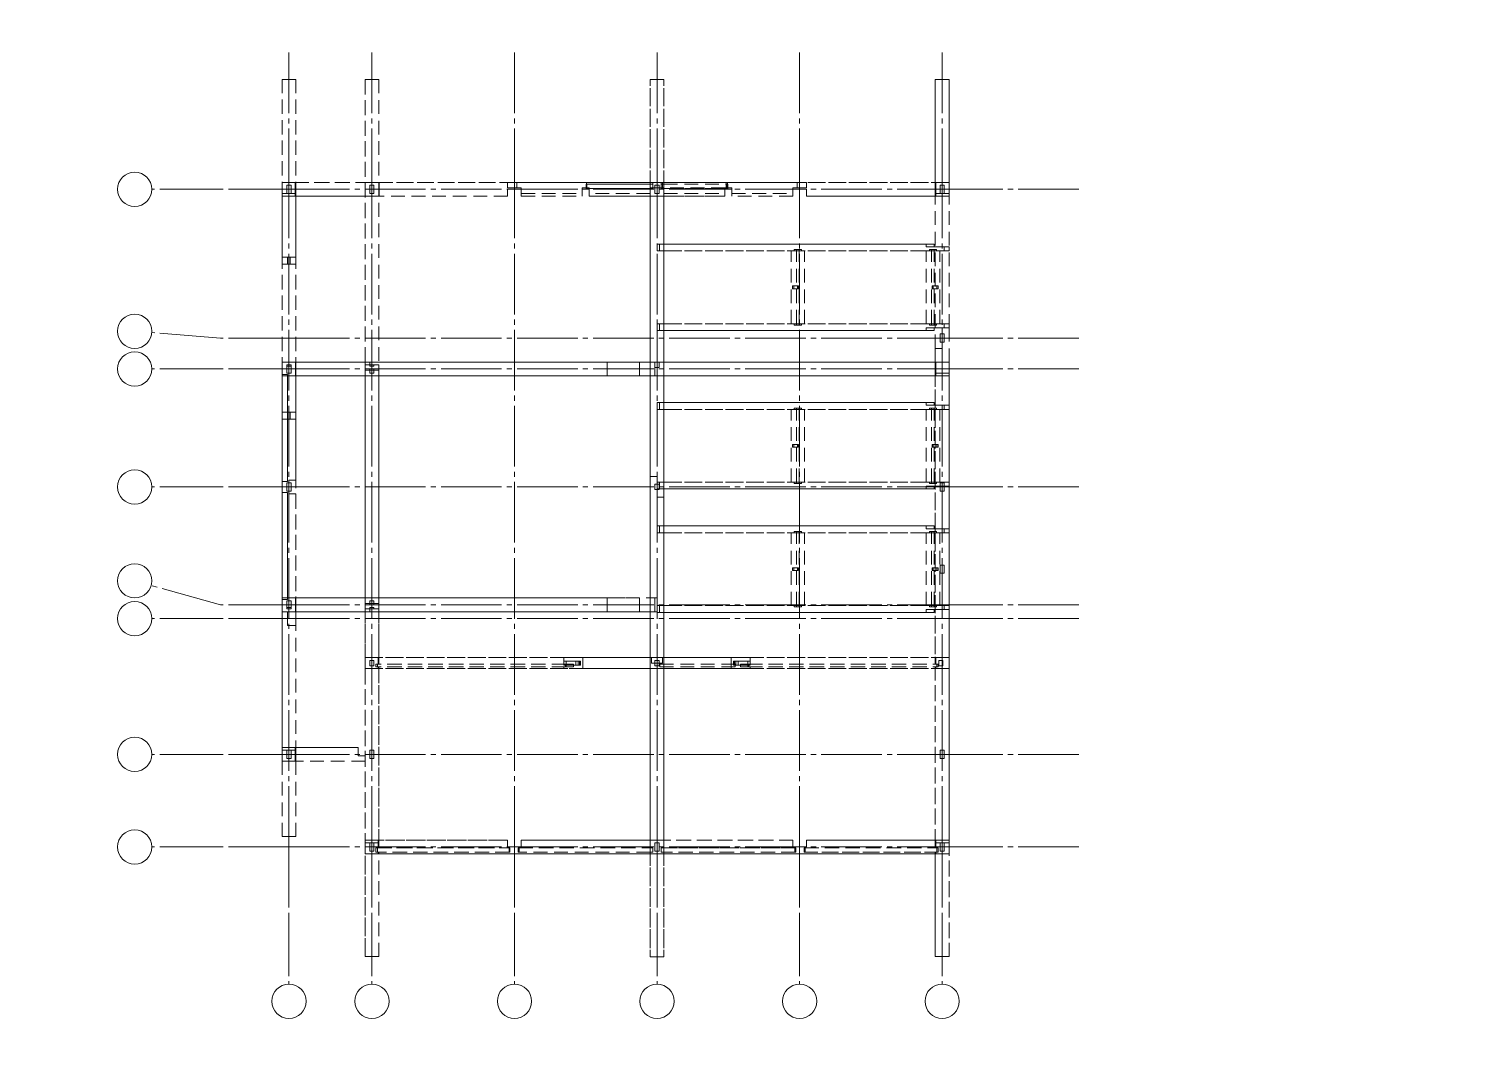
# Model space of a CAD drawing. Header units: millimetres. Extents: x 0 to 10500, y 0 to 297.
# Drawn here: x 5040 to 5460, y 0 to 297 of the extents above; entities that cross this region are included whole.
import ezdxf

# ---------------------------------------------------------------- set-up
doc = ezdxf.new("R2010")
doc.units = ezdxf.units.MM
for name, pattern in [('K5LT_AXLED', [22.1875, 17.6875, -1.5, 1.5, -1.5]), ('K5LT_DASHED', [6, 4, -2]), ('K5LT_THIN', [0])]:
    doc.linetypes.add(name, pattern=pattern)
doc.layers.add('Системный слой', color=7, linetype='Continuous')
doc.styles.add('KTEXTSTYLE', font='GOST_AU.SHX', dxfattribs={"width": 0.96, "height": 5})

# ---------------------------------------------------------------- blocks, each defined once
blk = doc.blocks.new('U316')
at = {"layer": 'Системный слой', "color": 30, "linetype": 'K5LT_AXLED', "lineweight": 18}
for p, q in [((5095.91416956528, 58.4019691759321), (5075.91416956528, 58.4019691759321)), ((5115.91416956528, 58.4019691759321), (5095.91416956528, 58.4019691759321)), ((5115.91416956528, 58.4019691759321), (5306.51416956528, 58.40196917593208)), ((5306.51416956528, 58.40196917593208), (5346.51416956528, 58.40196917593208))]:
    blk.add_line(p, q, dxfattribs=at)
at = {"layer": 'Системный слой', "color": 7, "linetype": 'K5LT_THIN', "lineweight": 18}
blk.add_arc((5070.91416956528, 58.4019691759321), 5, 0, 359.999994270422, dxfattribs=at)
blk = doc.blocks.new('U317')
at = {"layer": 'Системный слой', "color": 30, "linetype": 'K5LT_AXLED', "lineweight": 18}
for p, q in [((5095.91416956528, 85.4019691759321), (5075.91416956528, 85.4019691759321)), ((5115.91416956528, 85.4019691759321), (5095.91416956528, 85.4019691759321)), ((5115.91416956528, 85.4019691759321), (5306.51416956528, 85.40196917593208)), ((5306.51416956528, 85.40196917593208), (5346.51416956528, 85.40196917593208))]:
    blk.add_line(p, q, dxfattribs=at)
at = {"layer": 'Системный слой', "color": 7, "linetype": 'K5LT_THIN', "lineweight": 18}
blk.add_arc((5070.91416956528, 85.4019691759321), 5, 0, 359.999994270422, dxfattribs=at)
blk = doc.blocks.new('U318')
at = {"layer": 'Системный слой', "color": 30, "linetype": 'K5LT_AXLED', "lineweight": 18}
for p, q in [((5095.91416956528, 125.0019691759321), (5075.91416956528, 125.0019691759321)), ((5115.91416956528, 125.0019691759321), (5095.91416956528, 125.0019691759321)), ((5115.91416956528, 125.0019691759321), (5306.51416956528, 125.0019691759321)), ((5306.51416956528, 125.0019691759321), (5346.51416956528, 125.0019691759321))]:
    blk.add_line(p, q, dxfattribs=at)
at = {"layer": 'Системный слой', "color": 7, "linetype": 'K5LT_THIN', "lineweight": 18}
blk.add_arc((5070.91416956528, 125.0019691759321), 5, 0, 359.999994270422, dxfattribs=at)
blk = doc.blocks.new('U319')
at = {"layer": 'Системный слой', "color": 30, "linetype": 'K5LT_AXLED', "lineweight": 18}
for p, q in [((5095.91416956528, 129.0019691759321), (5075.728989663851, 134.6538195483323)), ((5115.91416956528, 129.0019691759321), (5095.91416956528, 129.0019691759321)), ((5115.91416956528, 129.0019691759321), (5306.51416956528, 129.0019691759321)), ((5306.51416956528, 129.0019691759321), (5346.51416956528, 129.0019691759321))]:
    blk.add_line(p, q, dxfattribs=at)
at = {"layer": 'Системный слой', "color": 7, "linetype": 'K5LT_THIN', "lineweight": 18}
blk.add_arc((5070.91416956528, 136.0019691759321), 5, 0, 359.999994270422, dxfattribs=at)
blk = doc.blocks.new('U320')
at = {"layer": 'Системный слой', "color": 30, "linetype": 'K5LT_AXLED', "lineweight": 18}
for p, q in [((5095.91416956528, 163.4019691759321), (5075.91416956528, 163.4019691759321)), ((5115.91416956528, 163.4019691759321), (5095.91416956528, 163.4019691759321)), ((5115.91416956528, 163.4019691759321), (5306.51416956528, 163.4019691759321)), ((5306.51416956528, 163.4019691759321), (5346.51416956528, 163.4019691759321))]:
    blk.add_line(p, q, dxfattribs=at)
at = {"layer": 'Системный слой', "color": 7, "linetype": 'K5LT_THIN', "lineweight": 18}
blk.add_arc((5070.91416956528, 163.4019691759321), 5, 0, 359.999994270422, dxfattribs=at)
blk = doc.blocks.new('U321')
at = {"layer": 'Системный слой', "color": 30, "linetype": 'K5LT_AXLED', "lineweight": 18}
for p, q in [((5095.91416956528, 197.8019691759321), (5075.91416956528, 197.8019691759321)), ((5115.91416956528, 197.8019691759321), (5095.91416956528, 197.8019691759321)), ((5115.91416956528, 197.8019691759321), (5306.51416956528, 197.8019691759321)), ((5306.51416956528, 197.8019691759321), (5346.51416956528, 197.8019691759321))]:
    blk.add_line(p, q, dxfattribs=at)
at = {"layer": 'Системный слой', "color": 7, "linetype": 'K5LT_THIN', "lineweight": 18}
blk.add_arc((5070.91416956528, 197.8019691759321), 5, 0, 359.999994270422, dxfattribs=at)
blk = doc.blocks.new('U322')
at = {"layer": 'Системный слой', "color": 30, "linetype": 'K5LT_AXLED', "lineweight": 18}
for p, q in [((5095.91416956528, 206.8019691759321), (5075.898245957961, 208.4032430645177)), ((5115.91416956528, 206.8019691759321), (5095.91416956528, 206.8019691759321)), ((5115.91416956528, 206.8019691759321), (5306.51416956528, 206.8019691759321)), ((5306.51416956528, 206.8019691759321), (5346.51416956528, 206.8019691759321))]:
    blk.add_line(p, q, dxfattribs=at)
at = {"layer": 'Системный слой', "color": 7, "linetype": 'K5LT_THIN', "lineweight": 18}
blk.add_arc((5070.91416956528, 208.8019691759321), 5, 0, 359.999994270422, dxfattribs=at)
blk = doc.blocks.new('U323')
at = {"layer": 'Системный слой', "color": 30, "linetype": 'K5LT_AXLED', "lineweight": 18}
for p, q in [((5095.91416956528, 250.2019691759321), (5075.91416956528, 250.2019691759321)), ((5115.91416956528, 250.2019691759321), (5095.91416956528, 250.2019691759321)), ((5115.91416956528, 250.2019691759321), (5306.51416956528, 250.2019691759321)), ((5306.51416956528, 250.2019691759321), (5346.51416956528, 250.2019691759321))]:
    blk.add_line(p, q, dxfattribs=at)
at = {"layer": 'Системный слой', "color": 7, "linetype": 'K5LT_THIN', "lineweight": 18}
blk.add_arc((5070.91416956528, 250.2019691759321), 5, 0, 359.999994270422, dxfattribs=at)
blk = doc.blocks.new('U324')
at = {"layer": 'Системный слой', "color": 30, "linetype": 'K5LT_AXLED', "lineweight": 18}
for p, q in [((5115.91416956528, 250.2019691759321), (5115.91416956528, 290.2019691759321)), ((5115.91416956528, 58.4019691759321), (5115.91416956528, 250.2019691759321)), ((5115.91416956528, 58.4019691759321), (5115.91416956528, 38.4019691759321)), ((5115.91416956528, 38.4019691759321), (5115.91416956528, 18.4019691759321))]:
    blk.add_line(p, q, dxfattribs=at)
at = {"layer": 'Системный слой', "color": 7, "linetype": 'K5LT_THIN', "lineweight": 18}
blk.add_arc((5115.91416956528, 13.4019691759321), 5, 0, 359.999994270422, dxfattribs=at)
blk = doc.blocks.new('U325')
at = {"layer": 'Системный слой', "color": 30, "linetype": 'K5LT_AXLED', "lineweight": 18}
for p, q in [((5140.11416956528, 250.2019691759321), (5140.11416956528, 290.2019691759321)), ((5140.11416956528, 58.4019691759321), (5140.11416956528, 250.2019691759321)), ((5140.11416956528, 58.4019691759321), (5140.11416956528, 38.4019691759321)), ((5140.11416956528, 38.4019691759321), (5140.11416956528, 18.4019691759321))]:
    blk.add_line(p, q, dxfattribs=at)
at = {"layer": 'Системный слой', "color": 7, "linetype": 'K5LT_THIN', "lineweight": 18}
blk.add_arc((5140.11416956528, 13.4019691759321), 5, 0, 359.999994270422, dxfattribs=at)
blk = doc.blocks.new('U326')
at = {"layer": 'Системный слой', "color": 30, "linetype": 'K5LT_AXLED', "lineweight": 18}
for p, q in [((5181.714169565281, 250.2019691759321), (5181.714169565281, 290.2019691759321)), ((5181.714169565281, 58.40196917593209), (5181.714169565281, 250.2019691759321)), ((5181.714169565281, 58.40196917593209), (5181.714169565281, 38.40196917593209)), ((5181.714169565281, 38.40196917593209), (5181.714169565281, 18.40196917593209))]:
    blk.add_line(p, q, dxfattribs=at)
at = {"layer": 'Системный слой', "color": 7, "linetype": 'K5LT_THIN', "lineweight": 18}
blk.add_arc((5181.714169565281, 13.40196917593209), 5, 0, 359.999994270422, dxfattribs=at)
blk = doc.blocks.new('U327')
at = {"layer": 'Системный слой', "color": 30, "linetype": 'K5LT_AXLED', "lineweight": 18}
for p, q in [((5223.31416956528, 250.2019691759321), (5223.31416956528, 290.2019691759321)), ((5223.31416956528, 58.40196917593209), (5223.31416956528, 250.2019691759321)), ((5223.31416956528, 58.40196917593209), (5223.31416956528, 38.40196917593209)), ((5223.31416956528, 38.40196917593209), (5223.31416956528, 18.40196917593209))]:
    blk.add_line(p, q, dxfattribs=at)
at = {"layer": 'Системный слой', "color": 7, "linetype": 'K5LT_THIN', "lineweight": 18}
blk.add_arc((5223.31416956528, 13.40196917593209), 5, 0, 359.999994270422, dxfattribs=at)
blk = doc.blocks.new('U328')
at = {"layer": 'Системный слой', "color": 30, "linetype": 'K5LT_AXLED', "lineweight": 18}
for p, q in [((5264.91416956528, 250.2019691759321), (5264.91416956528, 290.2019691759321)), ((5264.91416956528, 58.40196917593209), (5264.91416956528, 250.2019691759321)), ((5264.91416956528, 58.40196917593209), (5264.91416956528, 38.40196917593209)), ((5264.91416956528, 38.40196917593209), (5264.91416956528, 18.40196917593209))]:
    blk.add_line(p, q, dxfattribs=at)
at = {"layer": 'Системный слой', "color": 7, "linetype": 'K5LT_THIN', "lineweight": 18}
blk.add_arc((5264.91416956528, 13.40196917593209), 5, 0, 359.999994270422, dxfattribs=at)
blk = doc.blocks.new('U329')
at = {"layer": 'Системный слой', "color": 30, "linetype": 'K5LT_AXLED', "lineweight": 18}
for p, q in [((5306.51416956528, 250.2019691759321), (5306.51416956528, 290.2019691759321)), ((5306.51416956528, 58.40196917593208), (5306.51416956528, 250.2019691759321)), ((5306.51416956528, 58.40196917593208), (5306.51416956528, 38.40196917593208)), ((5306.51416956528, 38.40196917593208), (5306.51416956528, 18.40196917593208))]:
    blk.add_line(p, q, dxfattribs=at)
at = {"layer": 'Системный слой', "color": 7, "linetype": 'K5LT_THIN', "lineweight": 18}
blk.add_arc((5306.51416956528, 13.40196917593208), 5, 0, 359.999994270422, dxfattribs=at)
blk = doc.blocks.new('U315')
at = {"layer": 'Системный слой'}
for name in ['U324', 'U325', 'U326', 'U327', 'U328', 'U329', 'U323', 'U322', 'U321', 'U320', 'U319', 'U318', 'U317', 'U316']:
    blk.add_blockref(name, (0, 0), dxfattribs=at)
blk = doc.blocks.new('U331')
at = {"layer": 'Системный слой', "color": 7, "linetype": 'K5LT_DASHED', "lineweight": 18}
for p, q in [((5113.914164885279, 282.2018772059321), (5113.91417522528, 252.201948305932)), ((5117.914177765279, 282.2018589059321), (5113.914180225279, 282.201857525932)), ((5113.914198085279, 230.401954265932), (5113.914180225279, 282.201857525932)), ((5117.914163025279, 282.201878585932), (5117.91417336528, 252.201949685932)), ((5117.914195605279, 230.401955625932), (5117.914177765279, 282.2018589059321)), ((5138.114121745279, 199.801905665932), (5138.114093345279, 282.2019462659321)), ((5142.114105205279, 282.201927945932), (5138.114104945279, 282.2019265859321)), ((5138.114104945279, 282.2019265859321), (5138.114133625279, 199.002003825932)), ((5142.114105205279, 282.201927945932), (5142.114133885279, 199.0020052059321)), ((5225.314149085279, 282.2021648259321), (5221.314139465279, 282.2021634459321)), ((5221.314149965279, 251.6822335459321), (5221.314139465279, 282.2021634459321)), ((5221.314180665278, 166.402028685932), (5221.314140765278, 282.2021831259321)), ((5225.314159605279, 251.6822335459321), (5225.314149085279, 282.2021648259321)), ((5225.314192985279, 160.4020146859321), (5225.314151025279, 282.2021845059321)), ((5304.514193585279, 203.802004625932), (5304.514193585279, 282.2019265859321)), ((5308.514208685279, 282.2019462659321), (5304.514207805279, 282.2019462659321)), ((5304.514207805279, 282.2019462659321), (5304.514207805279, 252.202009385932)), ((5308.514193845279, 209.802005005932), (5308.514193845279, 282.2019265859321)), ((5308.514208685279, 282.2019462659321), (5308.514208685279, 252.202009385932)), ((5117.91417336528, 252.201949685932), (5113.91417522528, 252.201948305932)), ((5113.914177085278, 249.0019490659321), (5113.914175985279, 252.2019475659321)), ((5117.914174105279, 252.2019489459321), (5117.914175205279, 249.001950445932)), ((5182.400017125279, 252.2021200259321), (5179.714145285279, 252.2021126859321)), ((5179.714145285279, 250.602110645932), (5179.714145285279, 252.2021126859321)), ((5179.714147905279, 252.2021049859321), (5224.914202045279, 252.2021049859321)), ((5202.714173885279, 252.2021200259321), (5182.400017125279, 252.2021200259321)), ((5182.400017125279, 252.2021200259321), (5182.400017125279, 250.6021178659321)), ((5222.114199845279, 252.2021170259321), (5202.714174205279, 252.2021170259321)), ((5202.714174205279, 250.6021149059321), (5202.714174205279, 252.2021170259321)), ((5222.114200125279, 252.2021200259321), (5224.514203385279, 252.2021200259321)), ((5222.114199845279, 252.2021170259321), (5222.114199845279, 250.6021149059321)), ((5224.514203385279, 252.2021200259321), (5224.514203385279, 250.6021178659321)), ((5224.514203005279, 252.2021170259321), (5243.914228665279, 252.2021170259321)), ((5243.514224805279, 252.202106505932), (5224.914202245279, 252.202106505932)), ((5224.914202245279, 250.602104565932), (5224.914202245279, 252.202106505932)), ((5243.514224325279, 252.2021049859321), (5266.914252345279, 252.2021049859321)), ((5243.514224805279, 252.202106505932), (5243.514224805279, 250.602104565932)), ((5264.228309685279, 252.2021200259321), (5243.914229625279, 252.2021200259321)), ((5243.914229625279, 252.2021200259321), (5243.914229625279, 250.602121445932)), ((5264.228309685279, 252.2021200259321), (5266.914256645279, 252.2021126859321)), ((5264.228309685279, 252.2021200259321), (5264.228309685279, 250.6021178659321)), ((5266.914252345279, 250.602103085932), (5266.914252345279, 252.2021049859321)), ((5304.514207085279, 249.002007965932), (5304.514207085279, 252.2020086459321)), ((5304.514207805279, 252.202009385932), (5308.514208685279, 252.202009385932)), ((5308.51420794528, 249.002007965932), (5308.51420794528, 252.2020086459321)), ((5117.914174465279, 249.0019511659321), (5113.914176325279, 249.0019497859321)), ((5113.914176325279, 249.0019497859321), (5113.914232285279, 86.6020332459321)), ((5116.514213145279, 251.401946585932), (5115.314213845279, 251.401946165932)), ((5115.314213845279, 251.401946165932), (5115.314214665279, 249.0019479659321)), ((5116.51421846528, 249.001944005932), (5115.314219205278, 249.001943585932)), ((5116.51421846528, 249.001944005932), (5116.514217645279, 251.4019421059321)), ((5117.914174465279, 249.0019511659321), (5117.91420328528, 165.401996805932)), ((5140.714145425279, 251.402012185932), (5139.514145285279, 251.4020117859321)), ((5139.514145285279, 251.4020117859321), (5139.514146105279, 249.002011925932)), ((5140.714149605279, 249.002007985932), (5139.514149525279, 249.002007565932)), ((5140.714149605279, 249.002007985932), (5140.714148785279, 251.4020077259321)), ((5182.400017125279, 250.6021178659321), (5179.714145285279, 250.602110645932)), ((5183.714152705279, 250.602103085932), (5179.714147905279, 250.602103085932)), ((5182.400017125279, 250.6021178659321), (5183.714148185279, 250.6021178659321)), ((5183.714148185279, 250.6021178659321), (5183.714148185279, 249.0021157059321)), ((5183.714148185279, 249.0021157059321), (5201.514171765279, 249.0021157059321)), ((5201.514171765279, 250.6021178659321), (5201.514171765279, 249.0021157059321)), ((5202.714175465278, 250.602103085932), (5201.514173525279, 250.602103085932)), ((5202.714175305279, 251.682118405932), (5222.114198845279, 251.682118405932)), ((5202.714175305279, 251.682118405932), (5202.714175305279, 250.602104565932)), ((5202.714175305279, 250.602104565932), (5203.514175785279, 250.602104565932)), ((5203.514174485279, 250.442130185932), (5203.514174485279, 249.0021157059321)), ((5221.314199045279, 249.0021157059321), (5203.514174485279, 249.0021157059321)), ((5203.514175785279, 250.602104565932), (5203.514175785279, 250.4421168859321)), ((5203.514175785279, 250.4421168859321), (5221.314197865278, 250.4421168859321)), ((5222.114209885279, 251.6822335459321), (5221.314149965279, 251.6822335459321)), ((5221.314150405278, 250.4422305659321), (5221.314179365279, 166.402026965932)), ((5221.314150565278, 251.682240185932), (5221.314150985279, 250.442237125932)), ((5221.314150985279, 250.442237125932), (5222.114210525279, 250.442237125932)), ((5221.314197865278, 250.4421168859321), (5221.314197865278, 250.602104565932)), ((5221.314197865278, 250.602104565932), (5222.114198845279, 250.602104565932)), ((5221.314199045279, 249.0021157059321), (5221.314199045279, 250.442130185932)), ((5222.114198845279, 251.682118405932), (5222.114198845279, 250.602104565932)), ((5222.114198685279, 250.602103085932), (5224.914202045279, 250.602103085932)), ((5222.114200125279, 250.6021178659321), (5224.514203385279, 250.6021178659321)), ((5222.114209885279, 251.6822335459321), (5222.114209885279, 250.4422305659321)), ((5222.714182285279, 251.4022369259321), (5223.914185245279, 251.4022373459321)), ((5222.714182285279, 251.4022369259321), (5222.714183125279, 249.002231465932)), ((5223.914186065279, 249.0022318659321), (5222.714183125279, 249.002231465932)), ((5223.914185245279, 251.4022373459321), (5223.914186065279, 249.0022318659321)), ((5225.314204065278, 250.6021149059321), (5224.514203005279, 250.6021149059321)), ((5224.514215665279, 250.4422305659321), (5225.314160025278, 250.4422305659321)), ((5225.314160505279, 251.682240545932), (5224.514216505279, 251.682240545932)), ((5224.514216505279, 251.682240545932), (5224.514216505279, 250.442237465932)), ((5225.31420272528, 250.602104565932), (5224.914202245279, 250.602104565932)), ((5225.314160025278, 250.4422305659321), (5225.314191065279, 160.4020138859321)), ((5225.314160505279, 251.682240545932), (5225.314160945279, 250.442237465932)), ((5225.314202525278, 249.002101165932), (5225.314202525278, 250.6021156059321)), ((5243.11422382528, 250.602104565932), (5225.31420272528, 250.602104565932)), ((5225.314204065278, 250.6021149059321), (5225.314204065278, 250.4421272259321)), ((5225.31420446528, 249.0021157059321), (5225.31420446528, 250.442130185932)), ((5243.114228045279, 250.442130185932), (5225.31420446528, 250.442130185932)), ((5225.31420446528, 249.0021157059321), (5243.114228045279, 249.0021157059321)), ((5243.114223345279, 249.002101165932), (5243.114223345279, 250.6021156059321)), ((5243.514224805279, 250.602104565932), (5243.11422382528, 250.602104565932)), ((5243.914228665279, 250.602117685932), (5243.114227105279, 250.602117685932)), ((5243.114227105279, 250.602117685932), (5243.114227105279, 250.4421272259321)), ((5243.114228045279, 249.0021157059321), (5243.114228045279, 250.442130185932)), ((5245.114225745279, 250.602102685932), (5243.514224325279, 250.602102685932)), ((5243.914229625279, 250.602121445932), (5245.114230745279, 250.602121445932)), ((5245.114230745279, 250.602121445932), (5245.114230745279, 249.0021157059321)), ((5245.114230745279, 249.0021157059321), (5262.914255325279, 249.0021157059321)), ((5262.914247565279, 250.602103085932), (5266.914252345279, 250.602103085932)), ((5262.914255325279, 249.0021157059321), (5262.914255325279, 250.6021178659321)), ((5262.914255325279, 250.6021178659321), (5264.228309685279, 250.6021178659321)), ((5264.228309685279, 250.6021178659321), (5266.914256645279, 250.602110645932)), ((5304.514207805279, 203.8020121459321), (5304.514207805279, 249.0020086859321)), ((5308.514208685279, 249.0020086859321), (5304.514207805279, 249.0020086859321)), ((5305.914198005279, 249.002011925932), (5305.914198005279, 251.402012185932)), ((5305.914198005279, 251.402012185932), (5307.114198125279, 251.402012185932)), ((5307.114198125279, 249.002011925932), (5305.914198005279, 249.002011925932)), ((5307.114198125279, 249.002011925932), (5307.114198125279, 251.402012185932)), ((5308.514208685279, 209.8020134659321), (5308.514208685279, 249.0020086859321)), ((5115.514220565279, 230.401955965932), (5113.914196545279, 230.401955425932)), ((5113.914196545279, 230.401955425932), (5113.91419724528, 228.401956905932)), ((5115.514221265279, 228.4019574459321), (5113.91419724528, 228.401956905932)), ((5117.914195605279, 230.401955625932), (5113.914198085279, 230.401954265932)), ((5117.914196305279, 228.401957145932), (5113.914198765279, 228.4019557659321)), ((5113.914213665279, 185.201982185932), (5113.914198765279, 228.4019557659321)), ((5115.514219065279, 230.401957145932), (5116.314218585279, 230.4019574059321)), ((5115.514219065279, 230.401957145932), (5115.514219745279, 228.401958585932)), ((5116.314219285279, 228.401958865932), (5115.514219745279, 228.401958585932)), ((5116.314218585279, 230.4019574059321), (5116.314219285279, 228.401958865932)), ((5117.914194145279, 230.401956805932), (5116.314220085279, 230.4019562459321)), ((5117.914194825279, 228.4019582859321), (5116.31422078528, 228.401957725932)), ((5117.914194825279, 228.4019582859321), (5117.914194145279, 230.401956805932)), ((5117.914211185279, 185.201983545932), (5117.914196305279, 228.401957145932)), ((5305.914198005279, 208.0020073459321), (5306.514198065279, 208.0020073459321)), ((5305.914198005279, 208.0020073459321), (5305.914198005279, 205.6020070859321)), ((5306.514193705279, 209.802005005932), (5306.514193705279, 208.0020049059321)), ((5306.514193705279, 208.0020049059321), (5306.514193705279, 209.802005005932)), ((5306.514198065279, 208.0020073459321), (5306.514198065279, 205.6020070859321)), ((5307.114198125279, 208.0020073459321), (5306.514198065279, 208.0020073459321)), ((5306.514198065279, 205.6020070859321), (5306.514198065279, 208.0020073459321)), ((5306.514208245279, 203.8020121459321), (5306.514208245279, 209.8020134659321)), ((5306.514208245279, 209.8020134659321), (5308.514208685279, 209.8020134659321)), ((5308.514208685279, 209.8020134659321), (5306.514208245279, 209.8020134659321)), ((5306.514208245279, 209.8020134659321), (5306.514208245279, 203.8020121459321)), ((5307.114198125279, 205.6020070859321), (5307.114198125279, 208.0020073459321)), ((5308.514193845279, 209.802005005932), (5308.514193845279, 26.40207624593197)), ((5308.514208685279, 199.801935025932), (5308.514208685279, 209.8020134659321)), ((5304.514193585279, 203.802004625932), (5304.514193585279, 111.7219983659321)), ((5304.514207805279, 203.8020121459321), (5306.514208245279, 203.8020121459321)), ((5304.514207805279, 199.801935025932), (5304.514207805279, 203.8020121459321)), ((5304.514207805279, 203.8020121459321), (5306.514208245279, 203.8020121459321)), ((5306.514198065279, 205.6020070859321), (5305.914198005279, 205.6020070859321)), ((5306.514193705279, 205.6020047459321), (5306.514193705279, 203.802004625932)), ((5306.514193705279, 203.802004625932), (5306.514193705279, 205.6020047459321)), ((5307.114198125279, 205.6020070859321), (5306.514198065279, 205.6020070859321)), ((5113.914070225279, 127.0019536059321), (5113.914045145279, 199.8019477259321)), ((5117.914065285279, 199.801942205932), (5113.914060505279, 199.801940825932)), ((5113.914060505279, 199.801940825932), (5113.914061745279, 196.2020504659321)), ((5113.914191925279, 196.201999685932), (5113.914191925279, 199.801999525932)), ((5115.914206885279, 199.801992625932), (5113.914207285279, 199.801992625932)), ((5113.914207285279, 127.002007105932), (5113.914207285279, 199.801992625932)), ((5116.514063165279, 198.601941405932), (5115.314061665279, 198.601940985932)), ((5115.314061665279, 198.601940985932), (5115.314062345278, 196.6020528659321)), ((5116.51421620528, 199.001979645932), (5115.314216805279, 199.001979225932)), ((5115.314216805279, 199.001979225932), (5115.314217645279, 196.601980025932)), ((5115.914191845279, 195.8019997059321), (5115.914191845279, 199.801999525932)), ((5116.514068325279, 196.6020513459321), (5116.514067645279, 198.6019393859321)), ((5116.51421620528, 199.001979645932), (5116.514217025279, 196.6019804459321)), ((5117.914090385279, 127.001959385932), (5117.914065285279, 199.801942205932)), ((5142.114064445279, 199.002073785932), (5138.114061265279, 199.0020704659321)), ((5138.114062365279, 195.8019598059321), (5138.114061265279, 199.0020704659321)), ((5138.114094005279, 127.8019610659321), (5138.114069465279, 199.002065685932)), ((5139.487625525278, 199.801906145932), (5138.114124645279, 199.801903945932)), ((5138.114124645279, 199.801903945932), (5138.114124905279, 199.002008925932)), ((5139.487635145279, 199.002011085932), (5138.114124905279, 199.002008925932)), ((5142.114133885279, 199.0020052059321), (5138.114133625279, 199.002003825932)), ((5139.487625525278, 199.801906145932), (5139.487635145279, 199.002011085932)), ((5139.487635145279, 199.002011085932), (5142.114122905279, 199.0020119859321)), ((5139.514072125279, 197.8020654859321), (5140.714073945279, 197.802065885932)), ((5139.514072125279, 197.8020654859321), (5139.514072545279, 196.6020640659321)), ((5140.714149405279, 198.602010565932), (5139.514149165279, 198.602010145932)), ((5140.714156125279, 199.0020060859321), (5139.514156005279, 199.0020056659321)), ((5139.514156005279, 199.0020056659321), (5139.514156005279, 198.6020061059321)), ((5140.714073945279, 197.802065885932), (5140.714074365279, 196.6020644859321)), ((5140.714149405279, 198.602010565932), (5140.714149405279, 199.002010145932)), ((5142.114065545278, 195.8019629859321), (5142.114064445279, 199.002073785932)), ((5142.114099865279, 127.801962445932), (5142.114075345278, 199.0020670459321)), ((5222.714211505279, 199.802110285932), (5223.914214465279, 199.802110705932)), ((5222.714211505279, 199.802110285932), (5222.714212065279, 198.2021067659321)), ((5223.914215005279, 198.2021071859321), (5222.714212065279, 198.2021067659321)), ((5223.914214465279, 199.802110705932), (5223.914215005279, 198.2021071859321)), ((5304.514207085279, 196.6019340059321), (5304.514207085279, 199.8019346859321)), ((5304.514207085279, 199.8019346859321), (5308.51420794528, 199.8019346859321)), ((5308.51420794528, 196.6019340059321), (5308.51420794528, 199.8019346859321)), ((5113.914060205279, 196.202051085932), (5115.51406950528, 196.202051085932)), ((5113.914060205279, 196.202051085932), (5113.914070945279, 165.002013245932)), ((5113.914193465279, 165.0020009059321), (5113.914193465279, 196.201999045932)), ((5115.514193365279, 196.201999045932), (5113.914193465279, 196.201999045932)), ((5116.514068325279, 196.6020513459321), (5115.314066885279, 196.602050945932)), ((5115.314217645279, 196.601980025932), (5116.514217025279, 196.6019804459321)), ((5115.51406950528, 196.202051085932), (5115.51406950528, 165.002013245932)), ((5115.514193365279, 165.0020009059321), (5115.514193365279, 196.201999045932)), ((5117.914206485279, 195.801993425932), (5115.914206885279, 195.801993425932)), ((5117.914206485279, 165.401999465932), (5117.914206485279, 195.801993425932)), ((5138.114058965279, 195.801961645932), (5138.114081285279, 131.001960765932)), ((5138.114062365279, 195.8019598059321), (5142.114065545278, 195.8019629859321)), ((5140.714074365279, 196.6020644859321), (5139.514072545279, 196.6020640659321)), ((5142.114065465279, 195.8019630259321), (5142.114087785279, 131.0019621459321)), ((5304.514207805279, 196.6019343259321), (5308.514208685279, 196.6019343259321)), ((5304.514207805279, 196.6019343259321), (5304.514207805279, 113.601971105932)), ((5308.514208685279, 113.601971105932), (5308.514208685279, 196.6019343259321)), ((5115.514228365279, 185.2019831859321), (5113.914212125279, 185.201982645932)), ((5113.914212125279, 185.201982645932), (5113.914212805279, 183.2019841259321)), ((5117.914211185279, 185.201983545932), (5113.914213665279, 185.201982185932)), ((5115.514226845278, 185.201983645932), (5116.314226385279, 185.201983925932)), ((5115.514226845278, 185.201983645932), (5115.514227525278, 183.2019851059321)), ((5116.314226385279, 185.201983925932), (5116.314227065279, 183.2019853859321)), ((5117.914209725279, 185.201984025932), (5116.314227865279, 185.201983465932)), ((5117.914210405279, 183.201985505932), (5117.914209725279, 185.201984025932)), ((5115.514229045279, 183.201984665932), (5113.914212805279, 183.2019841259321)), ((5117.91421188528, 183.2019850659321), (5113.914214345279, 183.2019836859321)), ((5113.914256325279, 61.40212604593209), (5113.914214345279, 183.2019836859321)), ((5116.314227065279, 183.2019853859321), (5115.514227525278, 183.2019851059321)), ((5117.914210405279, 183.201985505932), (5116.314228565279, 183.2019849459321)), ((5117.914218005279, 165.401995225932), (5117.91421188528, 183.2019850659321)), ((5115.51406950528, 165.002013245932), (5113.914070945279, 165.002013245932)), ((5113.914073585279, 161.802009265932), (5113.914072485279, 165.0020130859321)), ((5113.914191925279, 161.802001185932), (5113.914191925279, 165.0020010459321)), ((5113.914193465279, 165.0020009059321), (5115.514193365279, 165.0020009059321)), ((5116.514069625278, 164.6020130459321), (5115.314068145279, 164.6020126259321)), ((5115.314068145279, 164.6020126259321), (5115.314068965279, 162.2020100659321)), ((5117.91420328528, 165.401996805932), (5115.914204205279, 165.4019961059321)), ((5117.914206485279, 165.401999465932), (5115.914206885279, 165.401999465932)), ((5115.914206885279, 165.401999465932), (5115.914206885279, 161.402000265932)), ((5115.914219245279, 165.4019945459321), (5115.914220625279, 161.4019970059321)), ((5116.514074945278, 162.202010145932), (5116.514074125279, 164.602012605932)), ((5221.314216665279, 58.1617675659321), (5221.314179365279, 166.402026965932)), ((5223.314185805279, 166.4020293659321), (5221.314180665278, 166.402028685932)), ((5223.314185805279, 166.4020293659321), (5221.314180665278, 166.402028685932)), ((5221.314180665278, 166.402028685932), (5221.314228905279, 26.40181468593204)), ((5222.714204505279, 162.6020162859321), (5222.714203945279, 164.2020202059321)), ((5222.714203945279, 164.2020202059321), (5223.314185425279, 164.202020405932)), ((5223.314184185279, 166.4020276459321), (5223.314184925279, 164.202020005932)), ((5223.314184185279, 166.4020276459321), (5223.314184925279, 164.202020005932)), ((5223.314185425279, 164.202020405932), (5223.914206885279, 164.2020206259321)), ((5223.314185965279, 162.6020164859321), (5223.314185425279, 164.202020405932)), ((5223.314185965279, 162.6020164859321), (5223.314185425279, 164.202020405932)), ((5223.314185805279, 166.4020293659321), (5223.314187865279, 160.402013985932)), ((5223.314187865279, 160.402013985932), (5223.314185805279, 166.4020293659321)), ((5223.914207445279, 162.602016685932), (5223.914206885279, 164.2020206259321)), ((5305.914193665279, 164.602002085932), (5307.114193745279, 164.602002085932)), ((5305.914193665279, 164.602002085932), (5305.914193665279, 162.202001925932)), ((5307.114198125279, 162.2020022459321), (5307.114198125279, 164.602002505932)), ((5113.914072065279, 161.802009365932), (5115.51406950528, 161.802009365932)), ((5113.914072065279, 161.802009365932), (5113.914082805279, 130.601971505932)), ((5113.914193465279, 130.602002925932), (5113.914193465279, 161.802001085932)), ((5113.914193465279, 161.802001085932), (5115.514193365279, 161.802001085932)), ((5116.514074945278, 162.202010145932), (5115.314073505278, 162.202009745932)), ((5115.51406950528, 161.802009365932), (5115.51406950528, 130.601971505932)), ((5115.514193365279, 130.602002925932), (5115.514193365279, 161.802001085932)), ((5117.914191765279, 161.402001205932), (5115.914191845279, 161.402001205932)), ((5117.914219385279, 161.401997705932), (5115.914220625279, 161.4019970059321)), ((5117.914191765279, 161.402001205932), (5117.914191765279, 131.002002525932)), ((5117.914204665279, 161.401998645932), (5117.914230425278, 86.60203462593199)), ((5117.914231245279, 127.0020244659321), (5117.914219385279, 161.401997705932)), ((5223.314185965279, 162.6020164859321), (5222.714204505279, 162.6020162859321)), ((5223.314186245279, 160.402013205932), (5223.314185485278, 162.602016145932)), ((5223.314186245279, 160.402013205932), (5223.314185485278, 162.602016145932)), ((5223.914207445279, 162.602016685932), (5223.314185965279, 162.6020164859321)), ((5223.314186245279, 160.402013205932), (5225.314191065279, 160.4020138859321)), ((5223.314187865279, 160.402013985932), (5225.314192985279, 160.4020146859321)), ((5225.31422628528, 58.1617675659321), (5225.314191065279, 160.4020138859321)), ((5225.314192985279, 160.4020146859321), (5225.314239165279, 26.40181606593207)), ((5305.914198005279, 162.2020022459321), (5307.114198125279, 162.2020022459321)), ((5305.914193665279, 140.6020005259321), (5307.114193745279, 140.6020005259321)), ((5305.914193665279, 140.6020005259321), (5305.914193665279, 138.202000365932)), ((5307.114198125279, 138.2019995659321), (5307.114198125279, 140.601999825932)), ((5305.914198005279, 138.2019995659321), (5307.114198125279, 138.2019995659321)), ((5113.914082805279, 130.601971505932), (5115.51406950528, 130.601971505932)), ((5113.914084345279, 130.601971885932), (5113.914085585278, 127.0019580059321)), ((5113.914191925279, 130.602002545932), (5113.914191925279, 127.0020027059321)), ((5113.914193465279, 130.602002925932), (5115.514193365279, 130.602002925932)), ((5116.514075565279, 130.201970245932), (5115.314074065279, 130.201969825932)), ((5115.314074065279, 130.201969825932), (5115.31407476528, 128.2019759459321)), ((5116.514228045279, 130.2020146659321), (5115.314228665279, 130.2020142459321)), ((5115.314228665279, 130.2020142459321), (5115.314229485279, 127.8020150659321)), ((5117.914191765279, 131.002002525932), (5115.914191845279, 131.002002525932)), ((5115.914206885279, 131.002006305932), (5115.914206885279, 127.002007105932)), ((5116.514080725279, 128.201977625932), (5116.514080045279, 130.201971405932)), ((5116.514228045279, 130.2020146659321), (5116.514228885279, 127.8020154659321)), ((5142.114087865279, 131.0019621659321), (5138.114084705279, 131.0019618659321)), ((5138.114084705279, 131.0019618659321), (5138.114085805279, 127.8019580459321)), ((5139.514084265278, 130.201963005932), (5140.71408608528, 130.201963425932)), ((5139.514084265278, 130.201963005932), (5139.514084665279, 129.001962985932)), ((5140.71408608528, 130.201963425932), (5140.714086485279, 129.001963405932)), ((5142.114087865279, 131.0019621659321), (5142.114088965279, 127.801958205932)), ((5117.914090385279, 127.001959385932), (5113.914085585278, 127.0019580059321)), ((5115.914191845279, 127.0020027059321), (5113.914191925279, 127.0020027059321)), ((5116.514080725279, 128.201977625932), (5115.314079305279, 128.2019772259321)), ((5116.514228885279, 127.8020154659321), (5115.314229485279, 127.8020150659321)), ((5117.914229765279, 127.002024025932), (5115.514246245279, 127.002024025932)), ((5115.514247745279, 127.0020244659321), (5115.514247745279, 123.002026945932)), ((5117.914229765279, 127.002024025932), (5117.914231145279, 123.002026445932)), ((5138.114085805279, 127.8019580459321), (5142.114088965279, 127.801958205932)), ((5138.114151445279, 113.6019713459321), (5138.114146825279, 127.0019940059321)), ((5139.487652685279, 127.0019944659321), (5138.114146825279, 127.0019940059321)), ((5139.487651985279, 127.801994985932), (5138.114149445279, 127.801995585932)), ((5138.114149725279, 127.001995105932), (5138.114149445279, 127.801995585932)), ((5142.114158405279, 127.8020001659321), (5138.114158145279, 127.8019987859321)), ((5138.114158145279, 127.8019987859321), (5138.114193105279, 26.40207624593197)), ((5142.114147445279, 127.801995905932), (5139.487651985279, 127.801994985932)), ((5139.487651985279, 127.801994985932), (5139.487652685279, 127.0019944659321)), ((5139.514084665279, 129.001962985932), (5140.714086485279, 129.001963405932)), ((5139.514161445279, 128.201996825932), (5139.514161445279, 127.801995865932)), ((5140.714168385279, 128.201999765932), (5139.514168265279, 128.201999345932)), ((5140.714168385279, 127.8019988259321), (5139.514168265279, 127.801998425932)), ((5140.714168385279, 127.8019988259321), (5140.714168385279, 128.201999765932)), ((5142.114152325279, 113.601972725932), (5142.114147445279, 127.801995905932)), ((5142.11416396528, 111.7219983659321), (5142.114158405279, 127.8020001659321)), ((5117.914232625279, 123.002026945932), (5115.514247745279, 123.002026945932)), ((5117.914253845279, 61.40212740593211), (5117.914232625279, 123.002026945932)), ((5138.114151445279, 113.6019713459321), (5142.114152325279, 113.601972725932)), ((5138.114152025279, 113.6019716659321), (5138.11415312528, 110.401970985932)), ((5142.114153525279, 111.7219919459321), (5142.114152885279, 113.6019730459321)), ((5201.669430685279, 113.6019222059321), (5196.163895165279, 113.6019286859321)), ((5196.163895165279, 113.6019286859321), (5196.163895165279, 111.721925345932)), ((5196.163895165279, 113.6019286859321), (5221.714203025279, 113.6019286859321)), ((5201.669430685279, 113.6019222059321), (5201.669430685279, 110.401916145932)), ((5201.669430685279, 113.6019222059321), (5221.714204385279, 113.6019222059321)), ((5221.714204385279, 112.0019191659321), (5221.714204385279, 113.6019222059321)), ((5250.464486745279, 113.6019286859321), (5224.914208585279, 113.6019286859321)), ((5244.958954465279, 113.6019222059321), (5224.914210465279, 113.6019222059321)), ((5224.914210465279, 113.6019222059321), (5224.914210465279, 112.0019191659321)), ((5244.958954465279, 113.6019222059321), (5250.464486745279, 113.6019286859321)), ((5244.958954465279, 110.401916145932), (5244.958954465279, 113.6019222059321)), ((5250.464486745279, 113.6019286859321), (5250.464486745279, 111.721925345932)), ((5304.514207085279, 111.7219919459321), (5304.514207085279, 113.601971425932)), ((5304.514207085279, 113.601971425932), (5308.51420794528, 113.601971425932)), ((5308.51420794528, 110.401970745932), (5308.51420794528, 113.601971425932)), ((5138.114152545279, 110.401970645932), (5142.114153425279, 110.4019720259321)), ((5138.114152545279, 110.401970645932), (5138.114170065279, 59.60197902593209)), ((5140.714170445279, 112.8019936859321), (5139.51417030528, 112.8019932859321)), ((5139.51417030528, 112.8019932859321), (5139.514170865279, 111.201993505932)), ((5140.714174365279, 111.201995985932), (5139.514174285279, 111.201995565932)), ((5140.714174365279, 111.201995985932), (5140.714173805279, 112.8019956659321)), ((5141.714182985279, 111.7219983659321), (5142.11416396528, 111.7219983659321)), ((5141.714182985279, 111.7219983659321), (5141.714182985279, 110.9219983059321)), ((5141.714182985279, 110.9219983059321), (5142.114164225279, 110.9219983059321)), ((5142.114170945279, 59.60198040593212), (5142.114153425279, 110.4019720259321)), ((5142.114153985279, 110.401972365932), (5142.11415380528, 110.921991765932)), ((5142.114182405279, 58.16199516593202), (5142.114164225279, 110.9219983059321)), ((5196.105765405278, 112.601923785932), (5196.811109585279, 112.6019256459321)), ((5196.105765405278, 112.601923785932), (5199.627864885279, 112.601920765932)), ((5196.105765405278, 112.601923785932), (5196.105765825279, 111.401921625932)), ((5196.105765825279, 111.401921625932), (5196.811109865279, 111.4019235259321)), ((5196.105765825279, 111.401921625932), (5199.62786528528, 111.4019184859321)), ((5196.714450005279, 111.721924665932), (5196.163895165279, 111.721925345932)), ((5196.163895165279, 111.721925345932), (5198.914163325278, 111.721925345932)), ((5196.714450005279, 110.921923265932), (5196.163895165279, 110.9219239459321)), ((5198.914163325278, 110.9219239459321), (5196.163895165279, 110.9219239459321)), ((5196.163895165279, 110.9219239459321), (5196.163895165279, 110.4019231059321)), ((5201.669430685279, 110.401916145932), (5196.163895165279, 110.4019231059321)), ((5250.464486745279, 110.4019231059321), (5196.163895165279, 110.4019231059321)), ((5196.714450005279, 110.921923265932), (5196.714450005279, 111.721924665932)), ((5198.914163125279, 111.721924665932), (5196.714450005279, 111.721924665932)), ((5196.714450005279, 110.921923265932), (5198.914163125279, 110.921923265932)), ((5201.022216085279, 112.601922025932), (5196.811109585279, 112.6019256459321)), ((5196.811109585279, 112.6019256459321), (5196.811109865279, 111.4019235259321)), ((5196.811109865279, 111.4019235259321), (5201.022216345279, 111.401919765932)), ((5198.914163125279, 110.921923265932), (5198.914163125279, 111.721924665932)), ((5199.627864885279, 112.601920765932), (5200.68057442528, 112.601921125932)), ((5199.627864885279, 112.601920765932), (5199.62786528528, 111.4019184859321)), ((5200.680574845279, 111.4019188459321), (5199.62786528528, 111.4019184859321)), ((5200.68057442528, 112.601921125932), (5201.022216085279, 112.601922025932)), ((5200.68057442528, 112.601921125932), (5200.680574845279, 111.4019188459321)), ((5201.022216345279, 111.401919765932), (5200.680574845279, 111.4019188459321)), ((5201.022216085279, 112.601922025932), (5201.022216345279, 111.401919765932)), ((5201.669430685279, 110.401916145932), (5244.958954465279, 110.401916145932)), ((5224.914210465279, 112.0019191659321), (5221.714204385279, 112.0019191659321)), ((5222.714211505279, 112.801896745932), (5223.914214465279, 112.801897165932)), ((5222.714211505279, 112.801896745932), (5222.714212065279, 111.201893225932)), ((5223.914215005279, 111.201893645932), (5222.714212065279, 111.201893225932)), ((5223.914214465279, 112.801897165932), (5223.914215005279, 111.201893645932)), ((5224.114210205279, 110.9219239459321), (5224.114210205279, 111.721925345932)), ((5246.114255005279, 111.721924665932), (5224.114210365279, 111.721924665932)), ((5224.114210205279, 110.9219239459321), (5246.114254485279, 110.9219239459321)), ((5244.958954465279, 110.401916145932), (5250.464486745279, 110.4019231059321)), ((5249.817272705279, 112.601915665932), (5245.606168685279, 112.6019106059321)), ((5245.606168685279, 112.6019106059321), (5245.947810725279, 112.6019098259321)), ((5245.606168685279, 112.6019106059321), (5245.606168685279, 111.401908345932)), ((5245.606168685279, 111.401908345932), (5249.817272705279, 111.401913545932)), ((5245.947810725279, 111.401907545932), (5245.606168685279, 111.401908345932)), ((5245.947810725279, 112.6019098259321), (5247.000520285279, 112.6019098259321)), ((5245.947810725279, 112.6019098259321), (5245.947810725279, 111.401907545932)), ((5247.000520285279, 111.401907545932), (5245.947810725279, 111.401907545932)), ((5246.114255005279, 110.921923265932), (5246.114255005279, 111.721924665932)), ((5250.52261766528, 112.6019140659321), (5247.000520285279, 112.6019098259321)), ((5247.000520285279, 112.6019098259321), (5247.000520285279, 111.401907545932)), ((5250.52261766528, 111.4019119059321), (5247.000520285279, 111.401907545932)), ((5247.714251845278, 110.9219239459321), (5247.714251845278, 111.721925345932)), ((5249.913932225279, 111.721924665932), (5247.714252385279, 111.721924665932)), ((5250.464486745279, 111.721925345932), (5247.714251845278, 111.721925345932)), ((5247.714251845278, 110.9219239459321), (5250.464486745279, 110.9219239459321)), ((5247.714252385279, 110.921923265932), (5249.913932225279, 110.921923265932)), ((5250.52261766528, 112.6019140659321), (5249.817272705279, 112.601915665932)), ((5249.817272705279, 112.601915665932), (5249.817272705279, 111.401913545932)), ((5250.52261766528, 111.4019119059321), (5249.817272705279, 111.401913545932)), ((5249.913932225279, 110.921923265932), (5249.913932225279, 111.721924665932)), ((5249.913932225279, 111.721924665932), (5250.464486745279, 111.721925345932)), ((5250.464486745279, 110.9219239459321), (5249.913932225279, 110.921923265932)), ((5250.464486745279, 110.9219239459321), (5250.464486745279, 110.4019231059321)), ((5250.52261766528, 112.6019140659321), (5250.52261766528, 111.4019119059321)), ((5304.514193585279, 111.7219983659321), (5304.914197165279, 111.7219983659321)), ((5304.514193585279, 110.9219983059321), (5304.514193585279, 58.16199516593202)), ((5304.514207085279, 110.401970745932), (5304.514207085279, 110.921991765932)), ((5304.514207085279, 110.921991765932), (5304.914210725279, 110.921991765932)), ((5304.514207085279, 110.401970745932), (5308.51420794528, 110.401970745932)), ((5304.514207805279, 59.6019713259321), (5304.514207805279, 110.4019703859321)), ((5304.914210725279, 111.7219919459321), (5304.914210725279, 110.921991765932)), ((5306.714197265279, 112.8019956659321), (5305.514197205279, 112.8019956659321)), ((5305.514197205279, 112.8019956659321), (5305.514197205279, 111.201995565932)), ((5306.714197265279, 111.201995565932), (5305.514197205279, 111.201995565932)), ((5306.714197265279, 111.201995565932), (5306.714197265279, 112.8019956659321)), ((5308.514208685279, 59.6019713259321), (5308.514208685279, 110.4019703859321)), ((5117.914230425278, 86.60203462593199), (5113.914232285279, 86.6020332459321)), ((5113.914233045279, 86.602033785932), (5113.914234145279, 83.40203528593207)), ((5116.514241545279, 86.60204070593201), (5115.314242225279, 86.60204028593202)), ((5115.314242225279, 86.60204028593202), (5115.314243065279, 84.20204208593205)), ((5116.514246865279, 84.202045805932), (5115.314247605279, 84.202045385932)), ((5116.514246865279, 84.202045805932), (5116.514246025279, 86.60204390593208)), ((5117.914231165279, 86.60203516593204), (5117.914232265279, 83.4020366659321)), ((5140.714173805279, 86.601993805932), (5139.514173685279, 86.601993385932)), ((5139.514173685279, 86.601993385932), (5139.514174505279, 84.20199354593205)), ((5140.714178005279, 84.20199726593201), (5139.514177925279, 84.20199684593202)), ((5140.714178005279, 84.20199726593201), (5140.714177165279, 86.60199700593206)), ((5305.914193665279, 86.60200086593206), (5307.114193745279, 86.60200086593206)), ((5305.914193665279, 86.60200086593206), (5305.914193665279, 84.20200072593201)), ((5305.914198005279, 84.20199740593205), (5307.114198125279, 84.20199740593205)), ((5307.114198125279, 84.20199740593205), (5307.114198125279, 86.601997685932)), ((5113.91424096528, 61.4021114659321), (5113.91423338528, 83.40203472593203)), ((5117.914232265279, 83.4020366659321), (5113.914234145279, 83.40203528593207)), ((5117.914231545279, 83.40203610593205), (5117.914239125279, 61.40211284593199)), ((5117.914239125279, 61.40211284593199), (5113.91424096528, 61.4021114659321)), ((5138.114170065279, 59.60197902593209), (5142.114170945279, 59.60198040593212)), ((5138.11417064528, 59.60197976593205), (5138.114171745279, 56.40197908593211)), ((5140.714178465279, 59.601990805932), (5139.514178325278, 59.60199038593201)), ((5139.514178325278, 59.60199038593201), (5139.514179165279, 57.20199052593205)), ((5140.714182645279, 57.20199550593199), (5140.714181825279, 59.60199524593205)), ((5142.114171485279, 59.60198114593208), (5142.114171985279, 58.16198084593198)), ((5222.714216025279, 59.60176616593206), (5223.914218965279, 59.60176658593205)), ((5222.714216025279, 59.60176616593206), (5222.714216865279, 57.20176068593209)), ((5223.914218965279, 59.60176658593205), (5223.914219805279, 57.20176110593209)), ((5304.514207085279, 58.16198084593198), (5304.514207085279, 59.60197206593206)), ((5304.514207085279, 59.60197206593206), (5308.51420794528, 59.60197206593206)), ((5307.114193745279, 59.60199524593205), (5305.914193665279, 59.60199524593205)), ((5305.914198005279, 59.601990785932), (5305.914198005279, 57.20199052593205)), ((5307.114193745279, 59.60199524593205), (5307.114193745279, 57.201995085932)), ((5308.51420794528, 59.60197206593206), (5308.51420794528, 56.40197138593197)), ((5142.114172045279, 56.40197970593203), (5138.114171165279, 56.401978325932)), ((5138.114181505279, 26.40205624593204), (5138.114171165279, 56.401978325932)), ((5140.714182645279, 57.20199550593199), (5139.514182565279, 57.201995085932)), ((5141.714172505279, 56.92198056593202), (5142.114172405279, 56.92198056593202)), ((5141.714182985279, 58.16199516593202), (5142.114182405279, 58.16199516593202)), ((5141.714182985279, 58.16199516593202), (5141.714182985279, 56.921995085932)), ((5142.114172585279, 56.40198046593199), (5142.114172405279, 56.92198056593202)), ((5142.114182385279, 26.40205762593207), (5142.114172045279, 56.40197970593203)), ((5142.114193365279, 26.402077625932), (5142.114182845279, 56.921995085932)), ((5221.314217265279, 58.16176050593204), (5222.114210565279, 58.16176050593204)), ((5221.314217265279, 58.16176050593204), (5221.31421770528, 56.92175742593201)), ((5221.314217085279, 56.92176458593211), (5221.314227605279, 26.40183468593197)), ((5222.114210565279, 56.92175742593201), (5221.31421770528, 56.92175742593201)), ((5222.114210565279, 58.16176050593204), (5222.114210565279, 56.92175742593201)), ((5223.914219805279, 57.20176110593209), (5222.714216865279, 57.20176068593209)), ((5224.514216505279, 56.92175742593201), (5224.514216505279, 58.16176050593204)), ((5224.514216505279, 58.16176050593204), (5225.314227185279, 58.16176050593204)), ((5225.314227625278, 56.92175742593201), (5224.514216505279, 56.92175742593201)), ((5225.314227625278, 56.92175742593201), (5225.314227185279, 58.16176050593204)), ((5225.314226725279, 56.92176458593211), (5225.314237225279, 26.401836065932)), ((5304.514193585279, 58.16199516593202), (5304.914193605278, 58.16199516593202)), ((5304.514193585279, 56.921995085932), (5304.514193585279, 26.40207624593197)), ((5304.514207085279, 56.40197138593197), (5304.514207085279, 56.92198056593202)), ((5304.514207085279, 56.92198056593202), (5304.914207165279, 56.92198056593202)), ((5304.514207085279, 56.40197138593197), (5308.51420794528, 56.40197138593197)), ((5304.514207805279, 26.40205624593204), (5304.514207805279, 56.40197062593201)), ((5304.914207165279, 58.16198084593198), (5304.914207165279, 56.92198056593202)), ((5305.914198005279, 57.20199052593205), (5307.114198125279, 57.20199052593205)), ((5308.514208685279, 26.40205624593204), (5308.514208685279, 56.40197062593201)), ((5138.114181505279, 26.40205624593204), (5142.114182385279, 26.40205762593207)), ((5225.314239165279, 26.40181606593207), (5221.314228905279, 26.40181468593204)), ((5304.514193585279, 26.40207624593197), (5308.514193845279, 26.40207624593197))]:
    blk.add_line(p, q, dxfattribs=at)
blk = doc.blocks.new('U344')
at = {"layer": 'Системный слой', "color": 7, "linetype": 'K5LT_DASHED', "lineweight": 18}
for p, q in [((5223.314163025279, 252.2023224059319), (5113.914136685279, 252.201985945932)), ((5113.914138065279, 248.2019870259319), (5113.914136685279, 252.201985945932)), ((5117.71012934528, 252.2019716059319), (5113.914152405279, 252.2019702859319)), ((5117.71012934528, 252.2019716059319), (5138.114090625279, 252.2020343459319)), ((5117.71013072528, 248.2019733259319), (5117.71012934528, 252.2019716059319)), ((5142.209669305279, 252.202046945932), (5138.114082185279, 252.2020455459319)), ((5138.114092005279, 248.202033785932), (5138.114090625279, 252.2020343459319)), ((5142.209669305279, 252.202046945932), (5221.314135545279, 252.2022902259319)), ((5142.209670685279, 248.202045905932), (5142.209669305279, 252.202046945932)), ((5221.314135545279, 252.2022902259319), (5221.314135725279, 251.6822689459319)), ((5221.314136705279, 252.2023012459319), (5223.314160465279, 252.202301925932)), ((5221.31413806528, 248.202290825932), (5221.314136705279, 252.2023012459319)), ((5223.314161845279, 248.2022915259319), (5223.314160465279, 252.202301925932)), ((5225.314146765279, 252.2022591459319), (5223.314161165279, 252.2022591459319)), ((5223.314163725279, 248.202268365932), (5223.314163725279, 252.202279625932)), ((5308.514208685279, 252.202046945932), (5223.314163725279, 252.202279625932)), ((5225.314145165279, 251.682260265932), (5225.314145165279, 252.2022481459319)), ((5225.314145165279, 252.2022481459319), (5304.69387204528, 252.2020313659319)), ((5225.314146765279, 248.202248745932), (5225.314146765279, 252.2022591459319)), ((5304.69387204528, 248.2020303659319), (5304.69387204528, 252.2020313659319)), ((5308.514193025279, 252.2020313659319), (5304.69387204528, 252.2020313659319)), ((5308.514193025279, 248.2020303659319), (5308.514193025279, 252.2020313659319)), ((5179.714118665279, 248.202181965932), (5113.914138065279, 248.2019870259319)), ((5113.914153785279, 248.2019720259319), (5117.71013072528, 248.2019733259319)), ((5117.71013072528, 248.2019733259319), (5138.114092005279, 248.202033785932)), ((5138.114083565279, 248.202044505932), (5142.209670685279, 248.202045905932)), ((5179.71412712528, 248.202157025932), (5142.209670685279, 248.202045905932)), ((5179.714117985279, 250.202185145932), (5183.714121225279, 250.2021972259319)), ((5179.714117985279, 250.202185145932), (5179.714118665279, 248.202181965932)), ((5183.714128605279, 250.202171745932), (5183.714129305279, 248.2021688859319)), ((5183.714129305279, 248.2021688859319), (5201.514149365279, 248.2022216259319)), ((5201.514146085279, 250.2022509659319), (5203.514150045279, 250.2022570059319)), ((5201.514146085279, 250.2022509659319), (5201.514146765279, 248.202246565932)), ((5221.31413590528, 251.682270605932), (5202.608789785279, 251.6822137259319)), ((5202.866813905279, 251.682212485932), (5202.608789785279, 251.6822137259319)), ((5202.608789785279, 251.6822137259319), (5202.60879022528, 250.442211265932)), ((5221.31413632528, 250.442267505932), (5202.60879022528, 250.442211265932)), ((5202.86681434528, 250.442210025932), (5202.60879022528, 250.442211265932)), ((5221.314135725279, 251.6822689459319), (5202.866813905279, 251.682212485932)), ((5202.866813905279, 251.682212485932), (5202.86681434528, 250.442210025932)), ((5202.86681434528, 250.442210025932), (5221.31413616528, 250.442265845932)), ((5223.314164405279, 248.2023111459319), (5203.514150725279, 248.202252485932)), ((5203.514152105279, 250.2022315259319), (5203.514152805279, 248.202227545932)), ((5203.514152805279, 248.202227545932), (5221.314136925279, 248.2022802859319)), ((5221.31413590528, 251.682270605932), (5221.31413632528, 250.442267505932)), ((5221.314136925279, 248.2022802859319), (5221.31413616528, 250.442265845932)), ((5221.31413806528, 248.202290825932), (5223.314161845279, 248.2022915259319)), ((5223.314161165279, 248.202248745932), (5225.314146765279, 248.202248745932)), ((5243.114240025279, 248.202216525932), (5223.314163725279, 248.202268365932)), ((5225.31414542528, 250.442259005932), (5225.31414542528, 251.682262125932)), ((5225.31414542528, 251.682262125932), (5243.996561225279, 251.682211365932)), ((5225.314145165279, 251.682260265932), (5243.761445845279, 251.6822101659319)), ((5225.31414542528, 250.442259005932), (5243.996561225279, 250.4422089259319)), ((5225.314145165279, 248.2022381859319), (5225.314145165279, 250.442257185932)), ((5225.314145165279, 250.442257185932), (5243.761445845279, 250.442207725932)), ((5225.314145165279, 248.2022381859319), (5243.11423146528, 248.2021915859319)), ((5245.114233525279, 250.202190205932), (5243.11423146528, 250.2021955659319)), ((5243.114240025279, 248.202216525932), (5243.114240025279, 250.202221045932)), ((5243.761445845279, 251.6822101659319), (5243.996561225279, 251.682211365932)), ((5243.761445845279, 250.442207725932), (5243.761445845279, 251.6822101659319)), ((5243.761445845279, 250.442207725932), (5243.996561225279, 250.4422089259319)), ((5243.996561225279, 250.4422089259319), (5243.996561225279, 251.682211365932)), ((5245.114242625279, 248.2022113059319), (5245.114242625279, 250.2022157059319)), ((5262.914256325279, 248.2021646859319), (5245.114242625279, 248.2022113059319)), ((5266.91424188528, 250.2021319059319), (5262.914242445279, 250.202142605932)), ((5262.914256325279, 248.2021646859319), (5262.914256325279, 250.2021680859319)), ((5304.69387204528, 248.2020303659319), (5266.91424188528, 248.2021292859319)), ((5266.91425684528, 248.202154225932), (5266.91425684528, 250.2021573859319)), ((5308.514208685279, 248.202045305932), (5266.91425684528, 248.202154225932)), ((5304.69387204528, 248.2020303659319), (5308.514193025279, 248.2020303659319)), ((5223.31420030528, 234.2021554659319), (5224.007220065279, 234.2021539259319)), ((5223.31420030528, 234.2021554659319), (5223.31420030528, 232.202150225932)), ((5224.007220065279, 232.2021487259319), (5223.31420030528, 232.202150225932)), ((5304.174204365279, 234.2019908059319), (5223.314202625279, 234.2021706059319)), ((5308.514208685279, 232.2019803259319), (5223.314202625279, 232.2021649859319)), ((5224.007220065279, 234.2021539259319), (5224.007220065279, 232.2021487259319)), ((5224.007220065279, 234.2021539259319), (5225.314152965278, 234.2021539259319)), ((5224.007220065279, 232.2021487259319), (5225.314152965278, 232.2021487259319)), ((5225.314152445279, 232.202145885932), (5225.314152445279, 234.202151025932)), ((5225.314152445279, 234.202151025932), (5301.823050725279, 234.2019809059319)), ((5225.314152445279, 232.202145885932), (5307.14067960528, 232.2019685659319)), ((5264.76739008528, 232.2020751459319), (5262.416238785279, 232.202065485932)), ((5262.416238785279, 211.002033265932), (5262.416238785279, 232.202065485932)), ((5262.416238785279, 232.202065485932), (5264.034272825279, 232.2020619859319)), ((5263.371879225278, 232.602066965932), (5264.78257002528, 232.602072805932)), ((5264.78257002528, 232.602072805932), (5263.371879225278, 232.602066965932)), ((5264.019092845279, 232.602065565932), (5263.371879225278, 232.602066965932)), ((5263.371879225278, 232.602066965932), (5263.371879225278, 232.202066365932)), ((5263.371879225278, 232.602066965932), (5263.371879225278, 232.202066365932)), ((5263.371879225278, 232.602066965932), (5264.019092845279, 232.602065565932)), ((5263.371879225278, 232.202066365932), (5264.78257002528, 232.2020721459319)), ((5263.371879225278, 232.202066365932), (5264.78257002528, 232.2020721459319)), ((5264.019092845279, 232.2020649659319), (5263.371879225278, 232.202066365932)), ((5263.371879225278, 232.202066365932), (5264.019092845279, 232.2020649659319)), ((5264.019092845279, 232.602065565932), (5265.42978366528, 232.6020713859319)), ((5264.019092845279, 232.602065565932), (5265.42978366528, 232.6020713859319)), ((5264.019092845279, 232.2020649659319), (5264.019092845279, 232.602065565932)), ((5264.019092845279, 232.2020649659319), (5264.019092845279, 232.602065565932)), ((5264.019092845279, 232.2020649659319), (5265.42978366528, 232.202070745932)), ((5264.019092845279, 232.2020649659319), (5265.42978366528, 232.202070745932)), ((5264.034272825279, 232.2020619859319), (5266.385424225279, 232.202071625932)), ((5264.034272825279, 211.002030725932), (5264.034272825279, 232.2020619859319)), ((5264.76739008528, 211.0020402659319), (5264.76739008528, 232.2020751459319)), ((5264.76739008528, 232.2020751459319), (5266.385424225279, 232.202071625932)), ((5264.78257002528, 232.2020721459319), (5264.78257002528, 232.602072805932)), ((5264.78257002528, 232.602072805932), (5265.42978366528, 232.6020713859319)), ((5264.78257002528, 232.602072805932), (5265.42978366528, 232.6020713859319)), ((5264.78257002528, 232.602072805932), (5264.78257002528, 232.2020721459319)), ((5264.78257002528, 232.2020721459319), (5265.42978366528, 232.202070745932)), ((5264.78257002528, 232.2020721459319), (5265.42978366528, 232.202070745932)), ((5265.42978366528, 232.6020713859319), (5265.42978366528, 232.202070745932)), ((5265.42978366528, 232.6020713859319), (5265.42978366528, 232.202070745932)), ((5266.385424225279, 211.002037725932), (5266.385424225279, 232.202071625932)), ((5301.823050725279, 234.2019809059319), (5304.174204365279, 234.2019908059319)), ((5301.823050725279, 234.2019809059319), (5301.823050725279, 233.4019805659319)), ((5301.823050725279, 233.4019805659319), (5304.174204365279, 233.401990365932)), ((5301.823050725279, 233.4019805659319), (5307.14067960528, 233.4019688659318)), ((5304.174210925279, 232.2019897259319), (5301.823057285279, 232.201980085932)), ((5301.823057285279, 211.001971405932), (5301.823057285279, 232.201980085932)), ((5301.823057285279, 232.201980085932), (5303.441087725279, 232.201976565932)), ((5302.778697125279, 232.6019811259319), (5304.189389325279, 232.6019869459319)), ((5304.189389325279, 232.6019869459319), (5302.778697125279, 232.6019811259319)), ((5303.425909305279, 232.6019797259319), (5302.778697125279, 232.6019811259319)), ((5302.778697125279, 232.6019811259319), (5302.778697125279, 232.201980965932)), ((5302.778697125279, 232.6019811259319), (5302.778697125279, 232.201980965932)), ((5302.778697125279, 232.6019811259319), (5303.425909305279, 232.6019797259319)), ((5302.778697125279, 232.201980965932), (5304.189389325279, 232.2019867459319)), ((5302.778697125279, 232.201980965932), (5304.189389325279, 232.2019867459319)), ((5303.425909305279, 232.201979565932), (5302.778697125279, 232.201980965932)), ((5302.778697125279, 232.201980965932), (5303.425909305279, 232.201979565932)), ((5303.425909305279, 232.6019797259319), (5304.83660152528, 232.601985545932)), ((5303.425909305279, 232.6019797259319), (5304.83660152528, 232.601985545932)), ((5303.425909305279, 232.201979565932), (5303.425909305279, 232.6019797259319)), ((5303.425909305279, 232.201979565932), (5303.425909305279, 232.6019797259319)), ((5303.425909305279, 232.201979565932), (5304.83660152528, 232.2019853459319)), ((5303.425909305279, 232.201979565932), (5304.83660152528, 232.2019853459319)), ((5303.441087725279, 232.201976565932), (5305.792241465279, 232.2019862259319)), ((5303.441087725279, 211.0019688659318), (5303.441087725279, 232.201976565932)), ((5304.174204365279, 233.401990365932), (5304.174204365279, 234.2019908059319)), ((5304.174204365279, 233.401990365932), (5308.514208685279, 233.401980825932)), ((5304.174210925279, 211.001978405932), (5304.174210925279, 232.2019897259319)), ((5304.174210925279, 232.2019897259319), (5305.792241465279, 232.2019862259319)), ((5304.189389325279, 232.2019867459319), (5304.189389325279, 232.6019869459319)), ((5304.189389325279, 232.6019869459319), (5304.83660152528, 232.601985545932)), ((5304.189389325279, 232.6019869459319), (5304.83660152528, 232.601985545932)), ((5304.189389325279, 232.6019869459319), (5304.189389325279, 232.2019867459319)), ((5304.189389325279, 232.2019867459319), (5304.83660152528, 232.2019853459319)), ((5304.189389325279, 232.2019867459319), (5304.83660152528, 232.2019853459319)), ((5304.83660152528, 232.601985545932), (5304.83660152528, 232.2019853459319)), ((5304.83660152528, 232.601985545932), (5304.83660152528, 232.2019853459319)), ((5305.792241465279, 211.0019758659319), (5305.792241465279, 232.2019862259319)), ((5307.14067960528, 233.4019688659318), (5307.14067960528, 232.2019685659319)), ((5307.14067960528, 233.4019688659318), (5308.514193785279, 233.4019688659318)), ((5307.14067960528, 232.2019685659319), (5308.514193785279, 232.2019685659319)), ((5308.514193785279, 233.4019688659318), (5308.514193785279, 232.2019685659319)), ((5264.297159785279, 222.0020566859319), (5262.886469005279, 222.002051665932)), ((5262.886469005279, 221.202050425932), (5262.886469005279, 222.002051665932)), ((5262.886469005279, 222.002051665932), (5263.21007582528, 222.0020510459319)), ((5264.297159785279, 221.2020553859319), (5262.886469005279, 221.202050425932)), ((5262.886469005279, 221.202050425932), (5263.21007582528, 221.2020498259319)), ((5264.62076660528, 222.002056085932), (5263.21007582528, 222.0020510459319)), ((5263.21007582528, 221.2020498259319), (5263.21007582528, 222.0020510459319)), ((5264.62076660528, 221.202054785932), (5263.21007582528, 221.2020498259319)), ((5264.297159785279, 222.0020566859319), (5264.62076660528, 222.002056085932)), ((5264.297159785279, 222.0020566859319), (5264.297159785279, 221.2020553859319)), ((5264.297159785279, 221.2020553859319), (5264.62076660528, 221.202054785932)), ((5264.62076660528, 222.002056085932), (5264.62076660528, 221.202054785932)), ((5304.99840458528, 222.0019801659319), (5303.587712345279, 222.0019751459319)), ((5303.911318425278, 222.001974545932), (5303.587712345279, 222.0019751459319)), ((5303.587712345279, 222.0019751459319), (5303.587712345279, 221.201974825932)), ((5304.99840458528, 221.2019798059319), (5303.587712345279, 221.201974825932)), ((5303.911318425278, 221.2019742259319), (5303.587712345279, 221.201974825932)), ((5305.32201066528, 222.001979565932), (5303.911318425278, 222.001974545932)), ((5303.911318425278, 222.001974545932), (5303.911318425278, 221.2019742259319)), ((5305.32201066528, 221.201979205932), (5303.911318425278, 221.2019742259319)), ((5304.99840458528, 221.2019798059319), (5304.99840458528, 222.0019801659319)), ((5305.32201066528, 222.001979565932), (5304.99840458528, 222.0019801659319)), ((5305.32201066528, 221.201979205932), (5304.99840458528, 221.2019798059319)), ((5305.32201066528, 221.201979205932), (5305.32201066528, 222.001979565932)), ((5223.31416850528, 211.0020946459319), (5224.007220065279, 211.002093565932)), ((5223.31416850528, 211.0020946459319), (5223.31416850528, 209.0020894059319)), ((5308.514208685279, 211.0019715859319), (5223.31417082528, 211.0021053459319)), ((5224.007220065279, 211.002093565932), (5224.007220065279, 209.002088365932)), ((5224.007220065279, 211.002093565932), (5225.314160965279, 211.002093565932)), ((5225.314160445279, 209.0020863859319), (5225.314160445279, 211.0020915059319)), ((5225.314160445279, 211.0020915059319), (5307.14067960528, 211.0019630659319)), ((5264.76739008528, 211.0020402659319), (5262.416238785279, 211.002033265932)), ((5262.416238785279, 211.002033265932), (5264.034272825279, 211.002030725932)), ((5264.78257002528, 211.002038105932), (5263.371879225278, 211.0020339059319)), ((5264.78257002528, 211.002038105932), (5263.371879225278, 211.0020339059319)), ((5263.371879225278, 211.0020339059319), (5263.371879225278, 210.602033305932)), ((5263.371879225278, 211.0020339059319), (5264.019092845279, 211.002032885932)), ((5263.371879225278, 210.602033305932), (5263.371879225278, 211.0020339059319)), ((5263.371879225278, 211.0020339059319), (5264.019092845279, 211.002032885932)), ((5264.78257002528, 210.6020374659319), (5263.371879225278, 210.602033305932)), ((5263.371879225278, 210.602033305932), (5264.78257002528, 210.6020374659319)), ((5263.371879225278, 210.602033305932), (5264.019092845279, 210.6020322859319)), ((5263.371879225278, 210.602033305932), (5264.019092845279, 210.6020322859319)), ((5265.42978366528, 211.002037085932), (5264.019092845279, 211.002032885932)), ((5265.42978366528, 211.002037085932), (5264.019092845279, 211.002032885932)), ((5264.019092845279, 210.6020322859319), (5264.019092845279, 211.002032885932)), ((5264.019092845279, 210.6020322859319), (5264.019092845279, 211.002032885932)), ((5265.42978366528, 210.6020364459319), (5264.019092845279, 210.6020322859319)), ((5265.42978366528, 210.6020364459319), (5264.019092845279, 210.6020322859319)), ((5264.034272825279, 211.002030725932), (5266.385424225279, 211.002037725932)), ((5264.76739008528, 211.0020402659319), (5266.385424225279, 211.002037725932)), ((5265.42978366528, 211.002037085932), (5264.78257002528, 211.002038105932)), ((5264.78257002528, 210.6020374659319), (5264.78257002528, 211.002038105932)), ((5264.78257002528, 210.6020374659319), (5264.78257002528, 211.002038105932)), ((5264.78257002528, 211.002038105932), (5265.42978366528, 211.002037085932)), ((5265.42978366528, 210.6020364459319), (5264.78257002528, 210.6020374659319)), ((5264.78257002528, 210.6020374659319), (5265.42978366528, 210.6020364459319)), ((5265.42978366528, 211.002037085932), (5265.42978366528, 210.6020364459319)), ((5265.42978366528, 211.002037085932), (5265.42978366528, 210.6020364459319)), ((5304.174210925279, 211.001978405932), (5301.823057285279, 211.001971405932)), ((5301.823057285279, 211.001971405932), (5303.441087725279, 211.0019688659318)), ((5304.189389325279, 211.0019762459319), (5302.778697125279, 211.0019720459319)), ((5304.189389325279, 211.0019762459319), (5302.778697125279, 211.0019720459319)), ((5302.778697125279, 211.0019720459319), (5302.778697125279, 210.6019718859318)), ((5302.778697125279, 211.0019720459319), (5303.425909305279, 211.001971025932)), ((5302.778697125279, 210.6019718859318), (5302.778697125279, 211.0019720459319)), ((5302.778697125279, 211.0019720459319), (5303.425909305279, 211.001971025932)), ((5304.189389325279, 210.601976045932), (5302.778697125279, 210.6019718859318)), ((5302.778697125279, 210.6019718859318), (5304.189389325279, 210.601976045932)), ((5302.778697125279, 210.6019718859318), (5303.425909305279, 210.6019708659319)), ((5302.778697125279, 210.6019718859318), (5303.425909305279, 210.6019708659319)), ((5304.83660152528, 211.001975225932), (5303.425909305279, 211.001971025932)), ((5304.83660152528, 211.001975225932), (5303.425909305279, 211.001971025932)), ((5303.425909305279, 210.6019708659319), (5303.425909305279, 211.001971025932)), ((5303.425909305279, 210.6019708659319), (5303.425909305279, 211.001971025932)), ((5304.83660152528, 210.6019750459319), (5303.425909305279, 210.6019708659319)), ((5304.83660152528, 210.6019750459319), (5303.425909305279, 210.6019708659319)), ((5303.441087725279, 211.0019688659318), (5305.792241465279, 211.0019758659319)), ((5304.174210925279, 211.001978405932), (5305.792241465279, 211.0019758659319)), ((5304.83660152528, 211.001975225932), (5304.189389325279, 211.0019762459319)), ((5304.189389325279, 210.601976045932), (5304.189389325279, 211.0019762459319)), ((5304.189389325279, 210.601976045932), (5304.189389325279, 211.0019762459319)), ((5304.189389325279, 211.0019762459319), (5304.83660152528, 211.001975225932)), ((5304.83660152528, 210.6019750459319), (5304.189389325279, 210.601976045932)), ((5304.189389325279, 210.601976045932), (5304.83660152528, 210.6019750459319)), ((5304.83660152528, 211.001975225932), (5304.83660152528, 210.6019750459319)), ((5304.83660152528, 211.001975225932), (5304.83660152528, 210.6019750459319)), ((5307.14067960528, 211.0019630659319), (5307.14067960528, 209.801962745932)), ((5307.14067960528, 211.0019630659319), (5308.514193785279, 211.0019630659319)), ((5308.514208685279, 209.801971105932), (5308.514208685279, 211.0019715859319)), ((5224.007220065279, 209.002088365932), (5223.31416850528, 209.0020894059319)), ((5304.174204365279, 209.0019773459319), (5223.31417082528, 209.0020997059319)), ((5224.007220065279, 209.002088365932), (5225.314160965279, 209.002088365932)), ((5225.314160445279, 209.0020863859319), (5301.823050725279, 209.001970605932)), ((5301.823050725279, 209.801970925932), (5304.174204365279, 209.801977765932)), ((5307.14067960528, 209.801962745932), (5301.823050725279, 209.801970925932)), ((5301.823050725279, 209.801970925932), (5301.823050725279, 209.001970605932)), ((5301.823050725279, 209.001970605932), (5304.174204365279, 209.0019773459319)), ((5304.174204365279, 209.801977765932), (5304.174204365279, 209.0019773459319)), ((5304.174204365279, 209.801977765932), (5308.514208685279, 209.801971105932)), ((5307.14067960528, 209.801962745932), (5308.514193785279, 209.801962745932)), ((5113.91401320528, 199.8019736859319), (5218.240965765279, 199.802061285932)), ((5113.914024705279, 199.801968425932), (5117.800792645279, 199.801969765932)), ((5113.914026085279, 195.801962865932), (5113.914024705279, 199.801968425932)), ((5113.914154745279, 199.801894485932), (5223.314201245279, 199.802069385932)), ((5113.914154745279, 199.801894485932), (5113.914155425279, 197.8018950259319)), ((5117.91417640528, 199.801892345932), (5113.91416242528, 199.801890965932)), ((5117.914200465279, 197.8018930459319), (5113.91416312528, 197.8018916659319)), ((5117.800792645279, 199.801969765932), (5208.779311365279, 199.802046145932)), ((5117.800794025279, 195.8019642059319), (5117.800792645279, 199.801969765932)), ((5117.91417640528, 199.801892345932), (5221.31415438528, 199.8020576459319)), ((5117.914200465279, 197.8018930459319), (5117.91417640528, 199.801892345932)), ((5117.914201145279, 195.8018937459319), (5117.914200465279, 197.8018930459319)), ((5142.11414502528, 197.401983045932), (5138.11415192528, 197.401976925932)), ((5138.114152485279, 195.8019237659319), (5138.11415192528, 197.401976925932)), ((5142.11414556528, 195.801929705932), (5142.11414502528, 197.401983045932)), ((5218.240965765279, 199.802061285932), (5208.779311365279, 199.802046145932)), ((5208.779311365279, 199.802046145932), (5208.77931272528, 195.8020365459319)), ((5218.240965765279, 199.802061285932), (5218.240967145279, 195.802050605932)), ((5221.31415438528, 199.8020576459319), (5221.31415576528, 195.802047385932)), ((5222.621120325279, 199.8020597459319), (5221.31415474528, 199.8020592859319)), ((5222.621120325279, 199.8020597459319), (5223.31419892528, 199.802060845932)), ((5222.621168425279, 195.8020493459319), (5222.621120325279, 199.8020597459319)), ((5225.314164825279, 199.802059985932), (5223.314170185279, 199.802059985932)), ((5223.314170185279, 199.802059985932), (5223.314170185279, 195.802049585932)), ((5223.314172745279, 199.802069385932), (5308.514208685279, 199.8019625459319)), ((5223.31420030528, 195.8020503659319), (5223.31419892528, 199.802060845932)), ((5225.314163205279, 199.8020549259319), (5304.69387204528, 199.8019553859319)), ((5225.314164825279, 199.802059985932), (5225.314164825279, 195.802049585932)), ((5304.69387204528, 195.8019543659319), (5304.69387204528, 199.8019553859319)), ((5304.69387204528, 199.8019553859319), (5308.514193025279, 199.8019553859319)), ((5308.514208685279, 195.8019608859319), (5308.514208685279, 199.8019625459319)), ((5113.91401458528, 195.8019676459319), (5218.240967145279, 195.802050605932)), ((5113.914026085279, 195.801962865932), (5117.800794025279, 195.8019642059319)), ((5117.800794025279, 195.8019642059319), (5208.77931272528, 195.8020365459319)), ((5138.114152485279, 195.8019237659319), (5117.914201145279, 195.8018937459319)), ((5142.11413232528, 195.801937465932), (5223.314202625279, 195.8020581259319)), ((5221.31415576528, 195.802047385932), (5142.11414556528, 195.801929705932)), ((5208.77931272528, 195.8020365459319), (5218.240967145279, 195.802050605932)), ((5222.621168425279, 195.8020493459319), (5221.31415612528, 195.802048885932)), ((5223.31420030528, 195.8020503659319), (5222.621168425279, 195.8020493459319)), ((5225.314164825279, 195.802049585932), (5223.314170185279, 195.802049585932)), ((5223.314172745279, 195.8020581259319), (5308.514208685279, 195.8019608859319)), ((5225.314163205279, 195.802044985932), (5304.69387204528, 195.8019543659319)), ((5304.69387204528, 195.8019543659319), (5308.514193025279, 195.8019543659319)), ((5223.31417246528, 188.0021043659319), (5224.007220065279, 188.002103725932)), ((5223.31417246528, 188.0021043659319), (5223.31417246528, 186.002099125932)), ((5224.007220065279, 186.002098525932), (5223.31417246528, 186.002099125932)), ((5304.174204365279, 188.0020361059319), (5223.314174785279, 188.002110625932)), ((5308.514208685279, 186.0020312859319), (5223.314174785279, 186.002105005932)), ((5224.007220065279, 188.002103725932), (5224.007220065279, 186.002098525932)), ((5224.007220065279, 188.002103725932), (5225.314168885279, 188.002103725932)), ((5224.007220065279, 186.002098525932), (5225.314168885279, 186.002098525932)), ((5225.314168365279, 186.002097385932), (5225.314168365279, 188.002102525932)), ((5225.314168365279, 188.002102525932), (5301.823050725279, 188.002032005932)), ((5225.314168365279, 186.002097385932), (5307.14067960528, 186.0020265859319)), ((5264.767383525279, 186.0020691459319), (5262.41623222528, 186.0020652859319)), ((5262.41623222528, 164.8020330859319), (5262.41623222528, 186.0020652859319)), ((5262.41623222528, 186.0020652859319), (5264.034266245279, 186.002063885932)), ((5263.371872665279, 186.4020662459319), (5264.78256346528, 186.402068585932)), ((5264.78256346528, 186.402068585932), (5263.371872665279, 186.4020662459319)), ((5264.01908628528, 186.4020656859319), (5263.371872665279, 186.4020662459319)), ((5263.371872665279, 186.4020662459319), (5263.371872665279, 186.0020656459319)), ((5263.371872665279, 186.4020662459319), (5263.371872665279, 186.0020656459319)), ((5263.371872665279, 186.4020662459319), (5264.01908628528, 186.4020656859319)), ((5263.371872665279, 186.0020656459319), (5264.78256346528, 186.0020679459319)), ((5263.371872665279, 186.0020656459319), (5264.78256346528, 186.0020679459319)), ((5264.01908628528, 186.002065085932), (5263.371872665279, 186.0020656459319)), ((5263.371872665279, 186.0020656459319), (5264.01908628528, 186.002065085932)), ((5264.01908628528, 186.4020656859319), (5265.42977710528, 186.402068025932)), ((5264.01908628528, 186.4020656859319), (5265.42977710528, 186.402068025932)), ((5264.01908628528, 186.002065085932), (5264.01908628528, 186.4020656859319)), ((5264.01908628528, 186.002065085932), (5264.01908628528, 186.4020656859319)), ((5264.01908628528, 186.002065085932), (5265.42977710528, 186.0020673859319)), ((5264.01908628528, 186.002065085932), (5265.42977710528, 186.0020673859319)), ((5264.034266245279, 186.002063885932), (5266.385417645279, 186.002067745932)), ((5264.034266245279, 164.8020326459319), (5264.034266245279, 186.002063885932)), ((5264.767383525279, 164.8020342659319), (5264.767383525279, 186.0020691459319)), ((5264.767383525279, 186.0020691459319), (5266.385417645279, 186.002067745932)), ((5264.78256346528, 186.0020679459319), (5264.78256346528, 186.402068585932)), ((5264.78256346528, 186.402068585932), (5265.42977710528, 186.402068025932)), ((5264.78256346528, 186.402068585932), (5265.42977710528, 186.402068025932)), ((5264.78256346528, 186.402068585932), (5264.78256346528, 186.0020679459319)), ((5264.78256346528, 186.0020679459319), (5265.42977710528, 186.0020673859319)), ((5264.78256346528, 186.0020679459319), (5265.42977710528, 186.0020673859319)), ((5265.42977710528, 186.402068025932), (5265.42977710528, 186.0020673859319)), ((5265.42977710528, 186.402068025932), (5265.42977710528, 186.0020673859319)), ((5266.385417645279, 164.802033825932), (5266.385417645279, 186.002067745932)), ((5301.823050725279, 188.002032005932), (5304.174204365279, 188.0020361059319)), ((5301.823050725279, 188.002032005932), (5301.823050725279, 187.202031685932)), ((5301.823050725279, 187.202031685932), (5304.174204365279, 187.2020356859319)), ((5301.823050725279, 187.202031685932), (5307.14067960528, 187.202026905932)), ((5304.174204365279, 186.002035045932), (5301.823050725279, 186.002031185932)), ((5301.823050725279, 164.802022525932), (5301.823050725279, 186.002031185932)), ((5301.823050725279, 186.002031185932), (5303.44108116528, 186.002029785932)), ((5302.778690545279, 186.4020317059319), (5304.189382745279, 186.4020340459319)), ((5304.189382745279, 186.4020340459319), (5302.778690545279, 186.4020317059319)), ((5303.425902745279, 186.402031145932), (5302.778690545279, 186.4020317059319)), ((5302.778690545279, 186.4020317059319), (5302.778690545279, 186.002031545932)), ((5302.778690545279, 186.4020317059319), (5302.778690545279, 186.002031545932)), ((5302.778690545279, 186.4020317059319), (5303.425902745279, 186.402031145932)), ((5302.778690545279, 186.002031545932), (5304.189382745279, 186.0020338659319)), ((5302.778690545279, 186.002031545932), (5304.189382745279, 186.0020338659319)), ((5303.425902745279, 186.0020309859319), (5302.778690545279, 186.002031545932)), ((5302.778690545279, 186.002031545932), (5303.425902745279, 186.0020309859319)), ((5303.425902745279, 186.402031145932), (5304.83659496528, 186.4020334859319)), ((5303.425902745279, 186.402031145932), (5304.83659496528, 186.4020334859319)), ((5303.425902745279, 186.0020309859319), (5303.425902745279, 186.402031145932)), ((5303.425902745279, 186.0020309859319), (5303.425902745279, 186.402031145932)), ((5303.425902745279, 186.0020309859319), (5304.83659496528, 186.002033305932)), ((5303.425902745279, 186.0020309859319), (5304.83659496528, 186.002033305932)), ((5303.44108116528, 186.002029785932), (5305.79223490528, 186.002033645932)), ((5303.44108116528, 164.802022085932), (5303.44108116528, 186.002029785932)), ((5304.174204365279, 187.2020356859319), (5304.174204365279, 188.0020361059319)), ((5304.174204365279, 187.2020356859319), (5308.514208685279, 187.2020317859319)), ((5304.174204365279, 164.8020237259319), (5304.174204365279, 186.002035045932)), ((5304.174204365279, 186.002035045932), (5305.79223490528, 186.002033645932)), ((5304.189382745279, 186.0020338659319), (5304.189382745279, 186.4020340459319)), ((5304.189382745279, 186.4020340459319), (5304.83659496528, 186.4020334859319)), ((5304.189382745279, 186.4020340459319), (5304.83659496528, 186.4020334859319)), ((5304.189382745279, 186.4020340459319), (5304.189382745279, 186.0020338659319)), ((5304.189382745279, 186.0020338659319), (5304.83659496528, 186.002033305932)), ((5304.189382745279, 186.0020338659319), (5304.83659496528, 186.002033305932)), ((5304.83659496528, 186.4020334859319), (5304.83659496528, 186.002033305932)), ((5304.83659496528, 186.4020334859319), (5304.83659496528, 186.002033305932)), ((5305.79223490528, 164.8020232859319), (5305.79223490528, 186.002033645932)), ((5307.14067960528, 187.202026905932), (5307.14067960528, 186.0020265859319)), ((5307.14067960528, 187.202026905932), (5308.514193785279, 187.202026905932)), ((5307.14067960528, 186.0020265859319), (5308.514193785279, 186.0020265859319)), ((5308.514193785279, 187.202026905932), (5308.514193785279, 186.0020265859319)), ((5264.29715320528, 175.802051845932), (5262.88646242528, 175.8020503059319)), ((5262.88646242528, 175.0020490659319), (5262.88646242528, 175.8020503059319)), ((5262.88646242528, 175.8020503059319), (5263.21006924528, 175.802050125932)), ((5264.29715320528, 175.002050545932), (5262.88646242528, 175.0020490659319)), ((5262.88646242528, 175.0020490659319), (5263.21006924528, 175.002048885932)), ((5264.62076004528, 175.8020516659319), (5263.21006924528, 175.802050125932)), ((5263.21006924528, 175.002048885932), (5263.21006924528, 175.802050125932)), ((5264.62076004528, 175.002050365932), (5263.21006924528, 175.002048885932)), ((5264.29715320528, 175.802051845932), (5264.62076004528, 175.8020516659319)), ((5264.29715320528, 175.802051845932), (5264.29715320528, 175.002050545932)), ((5264.29715320528, 175.002050545932), (5264.62076004528, 175.002050365932)), ((5264.62076004528, 175.8020516659319), (5264.62076004528, 175.002050365932)), ((5304.998398005278, 175.8020283259319), (5303.587705785279, 175.802026785932)), ((5303.911311865279, 175.8020266059319), (5303.587705785279, 175.802026785932)), ((5303.587705785279, 175.802026785932), (5303.587705785279, 175.002026465932)), ((5304.998398005278, 175.0020279459319), (5303.587705785279, 175.002026465932)), ((5303.911311865279, 175.0020262859319), (5303.587705785279, 175.002026465932)), ((5305.322004105279, 175.802028145932), (5303.911311865279, 175.8020266059319)), ((5303.911311865279, 175.8020266059319), (5303.911311865279, 175.0020262859319)), ((5305.322004105279, 175.002027765932), (5303.911311865279, 175.0020262859319)), ((5304.998398005278, 175.0020279459319), (5304.998398005278, 175.8020283259319)), ((5305.322004105279, 175.802028145932), (5304.998398005278, 175.8020283259319)), ((5305.322004105279, 175.002027765932), (5304.998398005278, 175.0020279459319)), ((5305.322004105279, 175.002027765932), (5305.322004105279, 175.802028145932)), ((5223.314176465279, 164.802043545932), (5224.007220065279, 164.8020433659319)), ((5223.314176465279, 164.802043545932), (5223.314176465279, 162.8020383059319)), ((5308.514208685279, 164.802022565932), (5223.31417878528, 164.802045365932)), ((5224.007220065279, 164.8020433659319), (5224.007220065279, 162.8020381659319)), ((5224.007220065279, 164.8020433659319), (5225.31417688528, 164.8020433659319)), ((5225.314176365279, 162.8020378859319), (5225.314176365279, 164.8020430059319)), ((5225.314176365279, 164.8020430059319), (5307.14067960528, 164.8020211059319)), ((5264.767383525279, 164.8020342659319), (5262.41623222528, 164.8020330859319)), ((5262.41623222528, 164.8020330859319), (5264.034266245279, 164.8020326459319)), ((5264.78256346528, 164.8020339059319), (5263.371872665279, 164.8020331859319)), ((5264.78256346528, 164.8020339059319), (5263.371872665279, 164.8020331859319)), ((5263.371872665279, 164.8020331859319), (5263.371872665279, 164.4020325659319)), ((5263.371872665279, 164.8020331859319), (5264.01908628528, 164.8020330059319)), ((5263.371872665279, 164.4020325659319), (5263.371872665279, 164.8020331859319)), ((5263.371872665279, 164.8020331859319), (5264.01908628528, 164.8020330059319)), ((5264.78256346528, 164.402033265932), (5263.371872665279, 164.4020325659319)), ((5263.371872665279, 164.4020325659319), (5264.01908628528, 164.402032405932)), ((5263.371872665279, 164.4020325659319), (5264.78256346528, 164.402033265932)), ((5263.371872665279, 164.4020325659319), (5264.01908628528, 164.402032405932)), ((5265.42977710528, 164.802033725932), (5264.01908628528, 164.8020330059319)), ((5265.42977710528, 164.802033725932), (5264.01908628528, 164.8020330059319)), ((5264.01908628528, 164.402032405932), (5264.01908628528, 164.8020330059319)), ((5264.01908628528, 164.402032405932), (5264.01908628528, 164.8020330059319)), ((5265.42977710528, 164.4020330859319), (5264.01908628528, 164.402032405932)), ((5265.42977710528, 164.4020330859319), (5264.01908628528, 164.402032405932)), ((5264.034266245279, 164.8020326459319), (5266.385417645279, 164.802033825932)), ((5264.767383525279, 164.8020342659319), (5266.385417645279, 164.802033825932)), ((5265.42977710528, 164.802033725932), (5264.78256346528, 164.8020339059319)), ((5264.78256346528, 164.402033265932), (5264.78256346528, 164.8020339059319)), ((5264.78256346528, 164.402033265932), (5264.78256346528, 164.8020339059319)), ((5264.78256346528, 164.8020339059319), (5265.42977710528, 164.802033725932)), ((5265.42977710528, 164.4020330859319), (5264.78256346528, 164.402033265932)), ((5264.78256346528, 164.402033265932), (5265.42977710528, 164.4020330859319)), ((5265.42977710528, 164.802033725932), (5265.42977710528, 164.4020330859319)), ((5265.42977710528, 164.802033725932), (5265.42977710528, 164.4020330859319)), ((5304.174204365279, 164.8020237259319), (5301.823050725279, 164.802022525932)), ((5301.823050725279, 164.802022525932), (5303.44108116528, 164.802022085932)), ((5304.189382745279, 164.802023345932), (5302.778690545279, 164.802022625932)), ((5302.778690545279, 164.802022625932), (5302.778690545279, 164.402022465932)), ((5302.778690545279, 164.802022625932), (5303.425902745279, 164.8020224659319)), ((5302.778690545279, 164.402022465932), (5302.778690545279, 164.802022625932)), ((5304.189382745279, 164.802023345932), (5302.778690545279, 164.802022625932)), ((5302.778690545279, 164.802022625932), (5303.425902745279, 164.8020224659319)), ((5304.189382745279, 164.4020231459319), (5302.778690545279, 164.402022465932)), ((5302.778690545279, 164.402022465932), (5304.189382745279, 164.4020231459319)), ((5302.778690545279, 164.402022465932), (5303.425902745279, 164.4020223059319)), ((5302.778690545279, 164.402022465932), (5303.425902745279, 164.4020223059319)), ((5304.83659496528, 164.8020231859319), (5303.425902745279, 164.8020224659319)), ((5304.83659496528, 164.8020231859319), (5303.425902745279, 164.8020224659319)), ((5303.425902745279, 164.4020223059319), (5303.425902745279, 164.8020224659319)), ((5303.425902745279, 164.4020223059319), (5303.425902745279, 164.8020224659319)), ((5304.83659496528, 164.402022985932), (5303.425902745279, 164.4020223059319)), ((5304.83659496528, 164.402022985932), (5303.425902745279, 164.4020223059319)), ((5303.44108116528, 164.802022085932), (5305.79223490528, 164.8020232859319)), ((5304.174204365279, 164.8020237259319), (5305.79223490528, 164.8020232859319)), ((5304.83659496528, 164.8020231859319), (5304.189382745279, 164.802023345932)), ((5304.189382745279, 164.4020231459319), (5304.189382745279, 164.802023345932)), ((5304.189382745279, 164.4020231459319), (5304.189382745279, 164.802023345932)), ((5304.189382745279, 164.802023345932), (5304.83659496528, 164.8020231859319)), ((5304.83659496528, 164.402022985932), (5304.189382745279, 164.4020231459319)), ((5304.189382745279, 164.4020231459319), (5304.83659496528, 164.402022985932)), ((5304.83659496528, 164.8020231859319), (5304.83659496528, 164.402022985932)), ((5304.83659496528, 164.8020231859319), (5304.83659496528, 164.402022985932)), ((5307.14067960528, 164.8020211059319), (5307.14067960528, 163.602020785932)), ((5307.14067960528, 164.8020211059319), (5308.514193785279, 164.8020211059319)), ((5308.514208685279, 163.602022065932), (5308.514208685279, 164.802022565932)), ((5224.007220065279, 162.8020381659319), (5223.314176465279, 162.8020383059319)), ((5304.174204365279, 162.8020226459319), (5223.31417878528, 162.802039745932)), ((5224.007220065279, 162.8020381659319), (5225.31417688528, 162.8020381659319)), ((5225.314176365279, 162.8020378859319), (5301.823050725279, 162.802021705932)), ((5301.823050725279, 163.6020220259319), (5304.174204365279, 163.602023085932)), ((5307.14067960528, 163.602020785932), (5301.823050725279, 163.6020220259319)), ((5301.823050725279, 163.6020220259319), (5301.823050725279, 162.802021705932)), ((5301.823050725279, 162.802021705932), (5304.174204365279, 162.8020226459319)), ((5304.174204365279, 163.602023085932), (5304.174204365279, 162.8020226459319)), ((5304.174204365279, 163.602023085932), (5308.514208685279, 163.602022065932)), ((5307.14067960528, 163.602020785932), (5308.514193785279, 163.602020785932)), ((5223.31420030528, 152.0020099859319), (5224.007220065279, 152.002010045932)), ((5223.31420030528, 152.0020099859319), (5223.31420030528, 150.0020047459319)), ((5304.174204365279, 152.002016885932), (5223.314202625279, 152.0020093659319)), ((5224.007220065279, 152.002010045932), (5224.007220065279, 150.002004845932)), ((5224.007220065279, 152.002010045932), (5225.314181285279, 152.002010045932)), ((5225.314180765279, 152.0020101859319), (5301.823050725279, 152.0020172859319)), ((5225.314180765279, 150.002005045932), (5225.314180765279, 152.0020101859319)), ((5301.823050725279, 152.0020172859319), (5301.823050725279, 151.202016965932)), ((5301.823050725279, 152.0020172859319), (5304.174204365279, 152.002016885932)), ((5301.823050725279, 151.202016965932), (5307.14067960528, 151.2020175859319)), ((5301.823050725279, 151.202016965932), (5304.174204365279, 151.2020164459319)), ((5304.174204365279, 151.2020164459319), (5304.174204365279, 152.002016885932)), ((5304.174204365279, 151.2020164459319), (5308.514208685279, 151.202016945932)), ((5307.14067960528, 151.2020175859319), (5307.14067960528, 150.0020172659319)), ((5307.14067960528, 151.2020175859319), (5308.514193785279, 151.2020175859319)), ((5308.514193785279, 151.2020175859319), (5308.514193785279, 150.0020172659319)), ((5224.007220065279, 150.002004845932), (5223.31420030528, 150.0020047459319)), ((5308.514208685279, 150.002016465932), (5223.314202625279, 150.0020037259319)), ((5224.007220065279, 150.002004845932), (5225.314181285279, 150.002004845932)), ((5225.314180765279, 150.002005045932), (5307.14067960528, 150.0020172659319)), ((5262.41623222528, 128.8019783859319), (5262.41623222528, 150.002010585932)), ((5264.767383525279, 150.0020099259319), (5262.41623222528, 150.002010585932)), ((5262.41623222528, 150.002010585932), (5264.034266245279, 150.0020108259319)), ((5264.01908628528, 150.4020112259319), (5263.371872665279, 150.4020111459319)), ((5263.371872665279, 150.4020111459319), (5263.371872665279, 150.002010525932)), ((5263.371872665279, 150.4020111459319), (5264.78256346528, 150.4020107659319)), ((5264.78256346528, 150.4020107659319), (5263.371872665279, 150.4020111459319)), ((5263.371872665279, 150.4020111459319), (5263.371872665279, 150.002010525932)), ((5263.371872665279, 150.4020111459319), (5264.01908628528, 150.4020112259319)), ((5264.01908628528, 150.002010625932), (5263.371872665279, 150.002010525932)), ((5263.371872665279, 150.002010525932), (5264.78256346528, 150.002010125932)), ((5263.371872665279, 150.002010525932), (5264.78256346528, 150.002010125932)), ((5263.371872665279, 150.002010525932), (5264.01908628528, 150.002010625932)), ((5264.01908628528, 150.002010625932), (5264.01908628528, 150.4020112259319)), ((5264.01908628528, 150.4020112259319), (5265.42977710528, 150.4020108659319)), ((5264.01908628528, 150.002010625932), (5264.01908628528, 150.4020112259319)), ((5264.01908628528, 150.4020112259319), (5265.42977710528, 150.4020108659319)), ((5264.01908628528, 150.002010625932), (5265.42977710528, 150.0020102259319)), ((5264.01908628528, 150.002010625932), (5265.42977710528, 150.0020102259319)), ((5264.034266245279, 128.801979585932), (5264.034266245279, 150.0020108259319)), ((5264.034266245279, 150.0020108259319), (5266.385417645279, 150.002010165932)), ((5264.767383525279, 128.8019750459319), (5264.767383525279, 150.0020099259319)), ((5264.767383525279, 150.0020099259319), (5266.385417645279, 150.002010165932)), ((5264.78256346528, 150.002010125932), (5264.78256346528, 150.4020107659319)), ((5264.78256346528, 150.4020107659319), (5265.42977710528, 150.4020108659319)), ((5264.78256346528, 150.4020107659319), (5265.42977710528, 150.4020108659319)), ((5264.78256346528, 150.4020107659319), (5264.78256346528, 150.002010125932)), ((5264.78256346528, 150.002010125932), (5265.42977710528, 150.0020102259319)), ((5264.78256346528, 150.002010125932), (5265.42977710528, 150.0020102259319)), ((5265.42977710528, 150.4020108659319), (5265.42977710528, 150.0020102259319)), ((5265.42977710528, 150.4020108659319), (5265.42977710528, 150.0020102259319)), ((5266.385417645279, 128.8019762659319), (5266.385417645279, 150.002010165932)), ((5301.823050725279, 150.002016465932), (5303.44108116528, 150.0020167259319)), ((5301.823050725279, 128.8020078059319), (5301.823050725279, 150.002016465932)), ((5304.174204365279, 150.0020158059319), (5301.823050725279, 150.002016465932)), ((5303.425902745279, 150.4020166659319), (5302.778690545279, 150.402016585932)), ((5302.778690545279, 150.402016585932), (5302.778690545279, 150.0020164059319)), ((5302.778690545279, 150.402016585932), (5304.189382745279, 150.402016205932)), ((5304.189382745279, 150.402016205932), (5302.778690545279, 150.402016585932)), ((5302.778690545279, 150.402016585932), (5302.778690545279, 150.0020164059319)), ((5302.778690545279, 150.402016585932), (5303.425902745279, 150.4020166659319)), ((5303.425902745279, 150.002016505932), (5302.778690545279, 150.0020164059319)), ((5302.778690545279, 150.0020164059319), (5303.425902745279, 150.002016505932)), ((5302.778690545279, 150.0020164059319), (5304.189382745279, 150.0020160059319)), ((5302.778690545279, 150.0020164059319), (5304.189382745279, 150.0020160059319)), ((5303.425902745279, 150.002016505932), (5303.425902745279, 150.4020166659319)), ((5303.425902745279, 150.4020166659319), (5304.83659496528, 150.4020163059319)), ((5303.425902745279, 150.002016505932), (5303.425902745279, 150.4020166659319)), ((5303.425902745279, 150.4020166659319), (5304.83659496528, 150.4020163059319)), ((5303.425902745279, 150.002016505932), (5304.83659496528, 150.002016105932)), ((5303.425902745279, 150.002016505932), (5304.83659496528, 150.002016105932)), ((5303.44108116528, 128.8020090259319), (5303.44108116528, 150.0020167259319)), ((5303.44108116528, 150.0020167259319), (5305.79223490528, 150.002016045932)), ((5304.174204365279, 128.802004485932), (5304.174204365279, 150.0020158059319)), ((5304.174204365279, 150.0020158059319), (5305.79223490528, 150.002016045932)), ((5304.189382745279, 150.0020160059319), (5304.189382745279, 150.402016205932)), ((5304.189382745279, 150.402016205932), (5304.83659496528, 150.4020163059319)), ((5304.189382745279, 150.402016205932), (5304.83659496528, 150.4020163059319)), ((5304.189382745279, 150.402016205932), (5304.189382745279, 150.0020160059319)), ((5304.189382745279, 150.0020160059319), (5304.83659496528, 150.002016105932)), ((5304.189382745279, 150.0020160059319), (5304.83659496528, 150.002016105932)), ((5304.83659496528, 150.4020163059319), (5304.83659496528, 150.002016105932)), ((5304.83659496528, 150.4020163059319), (5304.83659496528, 150.002016105932)), ((5305.79223490528, 128.802005685932), (5305.79223490528, 150.002016045932)), ((5307.14067960528, 150.0020172659319), (5308.514193785279, 150.0020172659319)), ((5264.29715320528, 139.8019935259319), (5262.88646242528, 139.8019947059319)), ((5262.88646242528, 139.0019934659319), (5262.88646242528, 139.8019947059319)), ((5262.88646242528, 139.8019947059319), (5263.21006924528, 139.8019948459319)), ((5262.88646242528, 139.0019934659319), (5263.21006924528, 139.0019936059319)), ((5264.29715320528, 139.0019922459319), (5262.88646242528, 139.0019934659319)), ((5264.62076004528, 139.8019936659319), (5263.21006924528, 139.8019948459319)), ((5263.21006924528, 139.0019936059319), (5263.21006924528, 139.8019948459319)), ((5264.62076004528, 139.001992385932), (5263.21006924528, 139.0019936059319)), ((5264.29715320528, 139.8019935259319), (5264.62076004528, 139.8019936659319)), ((5264.29715320528, 139.8019935259319), (5264.29715320528, 139.0019922459319)), ((5264.29715320528, 139.0019922459319), (5264.62076004528, 139.001992385932)), ((5264.62076004528, 139.8019936659319), (5264.62076004528, 139.001992385932)), ((5303.911311865279, 139.802012625932), (5303.587705785279, 139.8020124859319)), ((5304.998398005278, 139.802011305932), (5303.587705785279, 139.8020124859319)), ((5303.587705785279, 139.8020124859319), (5303.587705785279, 139.002012165932)), ((5304.998398005278, 139.002010925932), (5303.587705785279, 139.002012165932)), ((5303.911311865279, 139.002012305932), (5303.587705785279, 139.002012165932)), ((5305.322004105279, 139.802011445932), (5303.911311865279, 139.802012625932)), ((5303.911311865279, 139.802012625932), (5303.911311865279, 139.002012305932)), ((5305.322004105279, 139.0020110859319), (5303.911311865279, 139.002012305932)), ((5304.998398005278, 139.002010925932), (5304.998398005278, 139.802011305932)), ((5305.322004105279, 139.802011445932), (5304.998398005278, 139.802011305932)), ((5305.322004105279, 139.0020110859319), (5304.998398005278, 139.002010925932)), ((5305.322004105279, 139.0020110859319), (5305.322004105279, 139.802011445932)), ((5113.91403690528, 131.0019741859319), (5218.240989465279, 131.0019819259319)), ((5113.914048405279, 131.001977045932), (5117.800816365279, 131.0019783859319)), ((5113.914049785279, 127.001971485932), (5113.914048405279, 131.001977045932)), ((5117.800816365279, 131.0019783859319), (5208.779335065279, 131.001985145932)), ((5117.80081772528, 127.0019728259319), (5117.800816365279, 131.0019783859319)), ((5117.914201845279, 129.0020214259319), (5117.914201145279, 131.0020207259319)), ((5117.914201145279, 131.0020207259319), (5138.114152485279, 131.0020138459319)), ((5138.114152485279, 131.0020138459319), (5138.114153025279, 129.402013425932)), ((5142.11413232528, 131.0020078259319), (5223.314201245279, 131.0019802059319)), ((5142.11414556528, 131.0020124859319), (5221.314178085279, 131.001985545932)), ((5142.11414556528, 131.0020124859319), (5142.114146125279, 129.402011885932)), ((5218.240989465279, 131.0019819259319), (5208.779335065279, 131.001985145932)), ((5208.779335065279, 131.001985145932), (5208.779336445279, 127.0019755259319)), ((5218.240989465279, 131.0019819259319), (5218.240990845279, 127.0019712459319)), ((5221.314178085279, 131.001985545932), (5221.31417946528, 127.001975285932)), ((5222.621146105279, 131.001985105932), (5221.31417846528, 131.0019846459319)), ((5222.621145405279, 127.0019746859319), (5222.621146105279, 131.001985105932)), ((5223.31419892528, 131.0019848659319), (5222.621146105279, 131.001985105932)), ((5223.31419892528, 131.0019848659319), (5223.31420030528, 127.001974385932)), ((5113.91403828528, 127.0019681459319), (5218.240990845279, 127.0019712459319)), ((5113.914049785279, 127.001971485932), (5117.80081772528, 127.0019728259319)), ((5113.914179145279, 129.0020179659319), (5113.914179825279, 127.0020185059319)), ((5113.914179825279, 127.0020185059319), (5223.314202625279, 127.0019689459319)), ((5117.914201845279, 129.0020214259319), (5113.914186825279, 129.0020200459319)), ((5117.91420148528, 127.002022125932), (5113.914187525279, 127.002020745932)), ((5117.80081772528, 127.0019728259319), (5208.779336445279, 127.0019755259319)), ((5117.91420148528, 127.002022125932), (5117.914201845279, 129.0020214259319)), ((5221.31417946528, 127.001975285932), (5117.91420148528, 127.002022125932)), ((5138.114153025279, 129.402013425932), (5142.114146125279, 129.402011885932)), ((5208.779336445279, 127.0019755259319), (5218.240990845279, 127.0019712459319)), ((5222.621145405279, 127.0019746859319), (5221.31417984528, 127.0019742459319)), ((5223.31420030528, 127.001974385932), (5222.621145405279, 127.0019746859319)), ((5223.314182665279, 128.801949165932), (5224.007220065279, 128.8019496859319)), ((5223.314182665279, 128.801949165932), (5223.314182665279, 126.801943925932)), ((5224.007220065279, 126.8019444859319), (5223.314182665279, 126.801943925932)), ((5308.514208685279, 128.8020077259319), (5223.31418498528, 128.8019440859319)), ((5304.174204365279, 126.8020034059319), (5223.31418498528, 126.8019384659319)), ((5224.007220065279, 128.8019496859319), (5224.007220065279, 126.8019444859319)), ((5224.007220065279, 128.8019496859319), (5225.314189285279, 128.8019496859319)), ((5224.007220065279, 126.8019444859319), (5225.314189285279, 126.8019444859319)), ((5225.314188765279, 128.8019506659319), (5307.14067960528, 128.802011785932)), ((5225.314188765279, 126.801945545932), (5225.314188765279, 128.8019506659319)), ((5225.314188765279, 126.801945545932), (5301.823050725279, 126.802006985932)), ((5262.41623222528, 128.8019783859319), (5264.034266245279, 128.801979585932)), ((5264.767383525279, 128.8019750459319), (5262.41623222528, 128.8019783859319)), ((5263.371872665279, 128.8019780659319), (5264.01908628528, 128.8019785659319)), ((5263.371872665279, 128.8019780659319), (5264.01908628528, 128.8019785659319)), ((5264.78256346528, 128.801976085932), (5263.371872665279, 128.8019780659319)), ((5263.371872665279, 128.8019780659319), (5263.371872665279, 128.401977465932)), ((5263.371872665279, 128.401977465932), (5263.371872665279, 128.8019780659319)), ((5264.78256346528, 128.801976085932), (5263.371872665279, 128.8019780659319)), ((5263.371872665279, 128.401977465932), (5264.01908628528, 128.401977945932)), ((5263.371872665279, 128.401977465932), (5264.01908628528, 128.401977945932)), ((5264.78256346528, 128.4019754459319), (5263.371872665279, 128.401977465932)), ((5263.371872665279, 128.401977465932), (5264.78256346528, 128.4019754459319)), ((5265.42977710528, 128.801976565932), (5264.01908628528, 128.8019785659319)), ((5264.01908628528, 128.401977945932), (5264.01908628528, 128.8019785659319)), ((5265.42977710528, 128.801976565932), (5264.01908628528, 128.8019785659319)), ((5264.01908628528, 128.401977945932), (5264.01908628528, 128.8019785659319)), ((5265.42977710528, 128.4019759259319), (5264.01908628528, 128.401977945932)), ((5265.42977710528, 128.4019759259319), (5264.01908628528, 128.401977945932)), ((5264.034266245279, 128.801979585932), (5266.385417645279, 128.8019762659319)), ((5264.767383525279, 128.8019750459319), (5266.385417645279, 128.8019762659319)), ((5265.42977710528, 128.801976565932), (5264.78256346528, 128.801976085932)), ((5264.78256346528, 128.801976085932), (5265.42977710528, 128.801976565932)), ((5264.78256346528, 128.4019754459319), (5264.78256346528, 128.801976085932)), ((5264.78256346528, 128.4019754459319), (5264.78256346528, 128.801976085932)), ((5265.42977710528, 128.4019759259319), (5264.78256346528, 128.4019754459319)), ((5264.78256346528, 128.4019754459319), (5265.42977710528, 128.4019759259319)), ((5265.42977710528, 128.801976565932), (5265.42977710528, 128.4019759259319)), ((5265.42977710528, 128.801976565932), (5265.42977710528, 128.4019759259319)), ((5301.823050725279, 128.8020078059319), (5303.44108116528, 128.8020090259319)), ((5304.174204365279, 128.802004485932), (5301.823050725279, 128.8020078059319)), ((5307.14067960528, 127.602011465932), (5301.823050725279, 127.6020073259319)), ((5301.823050725279, 127.6020073259319), (5301.823050725279, 126.802006985932)), ((5301.823050725279, 127.6020073259319), (5304.174204365279, 127.6020038459319)), ((5301.823050725279, 126.802006985932), (5304.174204365279, 126.8020034059319)), ((5304.189382745279, 128.8020055059319), (5302.778690545279, 128.802007505932)), ((5302.778690545279, 128.802007505932), (5302.778690545279, 128.4020073459319)), ((5302.778690545279, 128.802007505932), (5303.425902745279, 128.802007985932)), ((5302.778690545279, 128.4020073459319), (5302.778690545279, 128.802007505932)), ((5304.189382745279, 128.8020055059319), (5302.778690545279, 128.802007505932)), ((5302.778690545279, 128.802007505932), (5303.425902745279, 128.802007985932)), ((5302.778690545279, 128.4020073459319), (5303.425902745279, 128.4020078259319)), ((5302.778690545279, 128.4020073459319), (5303.425902745279, 128.4020078259319)), ((5304.189382745279, 128.402005305932), (5302.778690545279, 128.4020073459319)), ((5302.778690545279, 128.4020073459319), (5304.189382745279, 128.402005305932)), ((5304.83659496528, 128.8020059859319), (5303.425902745279, 128.802007985932)), ((5303.425902745279, 128.4020078259319), (5303.425902745279, 128.802007985932)), ((5304.83659496528, 128.8020059859319), (5303.425902745279, 128.802007985932)), ((5303.425902745279, 128.4020078259319), (5303.425902745279, 128.802007985932)), ((5304.83659496528, 128.402005805932), (5303.425902745279, 128.4020078259319)), ((5304.83659496528, 128.402005805932), (5303.425902745279, 128.4020078259319)), ((5303.44108116528, 128.8020090259319), (5305.79223490528, 128.802005685932)), ((5304.174204365279, 128.802004485932), (5305.79223490528, 128.802005685932)), ((5304.174204365279, 127.6020038459319), (5308.514208685279, 127.6020072259319)), ((5304.174204365279, 127.6020038459319), (5304.174204365279, 126.8020034059319)), ((5304.83659496528, 128.8020059859319), (5304.189382745279, 128.8020055059319)), ((5304.189382745279, 128.402005305932), (5304.189382745279, 128.8020055059319)), ((5304.189382745279, 128.402005305932), (5304.189382745279, 128.8020055059319)), ((5304.189382745279, 128.8020055059319), (5304.83659496528, 128.8020059859319)), ((5304.83659496528, 128.402005805932), (5304.189382745279, 128.402005305932)), ((5304.189382745279, 128.402005305932), (5304.83659496528, 128.402005805932)), ((5304.83659496528, 128.8020059859319), (5304.83659496528, 128.402005805932)), ((5304.83659496528, 128.8020059859319), (5304.83659496528, 128.402005805932)), ((5307.14067960528, 128.802011785932), (5307.14067960528, 127.602011465932)), ((5307.14067960528, 128.802011785932), (5308.514193785279, 128.802011785932)), ((5307.14067960528, 127.602011465932), (5308.514193785279, 127.602011465932)), ((5308.514208685279, 127.6020072259319), (5308.514208685279, 128.8020077259319)), ((5138.11412436528, 113.6019855059319), (5223.31418612528, 113.6019147459319)), ((5138.114130505279, 113.601989025932), (5141.93444114528, 113.601990345932)), ((5138.11413160528, 110.401988225932), (5138.114130505279, 113.601989025932)), ((5221.31418330528, 113.6019244059319), (5141.93444114528, 113.601990345932)), ((5141.934441805279, 111.722009225932), (5141.93444114528, 113.601990345932)), ((5221.314184465279, 113.6019196659319), (5221.314185565279, 110.4019113459319)), ((5221.314184465279, 113.6019196659319), (5223.31418448528, 113.6019203659319)), ((5223.314185585279, 110.401912025932), (5223.31418448528, 113.6019203659319)), ((5225.314194525279, 113.6018907459319), (5223.314185045279, 113.6018907459319)), ((5223.314185045279, 113.6018907459319), (5223.314185045279, 110.401882425932)), ((5308.51420120528, 113.6019852659319), (5223.31418666528, 113.6018851459319)), ((5225.31419292528, 113.6018954859319), (5304.69387204528, 113.6019887859319)), ((5225.314194525279, 113.6018907459319), (5225.314194525279, 110.401882425932)), ((5304.69387204528, 111.722009225932), (5304.69387204528, 113.6019887859319)), ((5308.514193025279, 113.6019887859319), (5304.69387204528, 113.6019887859319)), ((5308.514193025279, 113.6019887859319), (5308.514193025279, 110.4019879659319)), ((5138.114125465279, 110.4019844459319), (5223.314187225279, 110.401905985932)), ((5138.11413160528, 110.401988225932), (5141.93444224528, 110.401989525932)), ((5196.575977705279, 111.721941285932), (5141.253918705279, 111.722009225932)), ((5141.253918705279, 110.9220090259319), (5141.253918705279, 111.722009225932)), ((5141.253918705279, 111.722009225932), (5141.934441805279, 111.722009225932)), ((5196.57597758528, 110.9219398259319), (5141.253918705279, 110.9220090259319)), ((5141.253918705279, 110.9220090259319), (5141.934442085279, 110.9220090259319)), ((5196.81109320528, 111.721941825932), (5141.934441805279, 111.722009225932)), ((5196.811093165279, 110.921940385932), (5141.934442085279, 110.9220090259319)), ((5141.934442085279, 110.9220090259319), (5141.93444224528, 110.401989525932)), ((5221.314184405279, 110.401916445932), (5141.93444224528, 110.401989525932)), ((5196.81109290528, 112.601942965932), (5196.10574876528, 112.6019411059319)), ((5196.10574876528, 112.6019411059319), (5196.105749165279, 111.4019389059319)), ((5196.10574876528, 112.6019411059319), (5200.31685568528, 112.601937485932)), ((5196.57597758528, 111.4019401659319), (5196.105749165279, 111.4019389059319)), ((5196.105749165279, 111.4019389059319), (5200.316856105279, 111.4019351459319)), ((5196.575977705279, 111.721941285932), (5196.81109320528, 111.721941825932)), ((5196.57597758528, 111.4019401659319), (5196.575977705279, 111.721941285932)), ((5196.81109310528, 111.401940805932), (5196.57597758528, 111.4019401659319)), ((5196.57597758528, 110.9219398259319), (5196.57597758528, 111.4019401659319)), ((5196.811093165279, 110.921940385932), (5196.57597758528, 110.9219398259319)), ((5196.81109290528, 112.601942965932), (5201.022199745279, 112.6019393459319)), ((5196.81109290528, 112.601942965932), (5196.81109320528, 111.721941825932)), ((5196.81109310528, 111.401940805932), (5196.811093165279, 110.921940385932)), ((5196.81109310528, 111.401940805932), (5201.022200165279, 111.401937045932)), ((5201.022199745279, 112.6019393459319), (5200.31685568528, 112.601937485932)), ((5200.31685568528, 112.601937485932), (5200.316856105279, 111.4019351459319)), ((5201.022200165279, 111.401937045932), (5200.316856105279, 111.4019351459319)), ((5201.022200165279, 111.401937045932), (5201.022199745279, 112.6019393459319)), ((5221.314185565279, 110.4019113459319), (5223.314185585279, 110.401912025932)), ((5225.314194525279, 110.401882425932), (5223.314185045279, 110.401882425932)), ((5308.51420120528, 110.401984205932), (5223.31418666528, 110.401876385932)), ((5225.31419292528, 110.401887525932), (5304.69387204528, 110.4019879659319)), ((5249.817258065279, 112.6019329859319), (5245.606154085279, 112.601927905932)), ((5245.606154085279, 112.601927905932), (5245.606154085279, 111.4019256059319)), ((5245.606154085279, 112.601927905932), (5246.311499065279, 112.601926305932)), ((5249.817279765279, 111.4019308259319), (5245.606154085279, 111.4019256059319)), ((5245.606154085279, 111.4019256059319), (5246.311499065279, 111.4019239659319)), ((5250.522603125279, 112.601931365932), (5246.311499065279, 112.601926305932)), ((5246.311499065279, 111.4019239659319), (5246.311499065279, 112.601926305932)), ((5250.522603125279, 111.4019291659319), (5246.311499065279, 111.4019239659319)), ((5250.522603125279, 112.601931365932), (5249.817258065279, 112.6019329859319)), ((5249.817258065279, 112.6019329859319), (5249.817258065279, 111.721941825932)), ((5249.817258065279, 111.721941825932), (5304.69387204528, 111.722009225932)), ((5249.817258065279, 111.721941825932), (5250.052385265279, 111.721941285932)), ((5249.817279765279, 110.921940385932), (5249.817279765279, 111.4019308259319)), ((5249.817279765279, 111.4019308259319), (5250.052385265279, 111.4019302659319)), ((5249.817279765279, 110.921940385932), (5304.69387204528, 110.9220090259319)), ((5249.817279765279, 110.921940385932), (5250.052385265279, 110.9219398259319)), ((5250.052385265279, 111.721941285932), (5305.37442810528, 111.722009225932)), ((5250.052385265279, 111.4019302659319), (5250.052385265279, 111.721941285932)), ((5250.052385265279, 111.4019302659319), (5250.052385265279, 110.9219398259319)), ((5250.052385265279, 111.4019302659319), (5250.522603125279, 111.4019291659319)), ((5250.052385265279, 110.9219398259319), (5305.37442810528, 110.9220090259319)), ((5250.522603125279, 111.4019291659319), (5250.522603125279, 112.601931365932)), ((5305.37442810528, 111.722009225932), (5304.69387204528, 111.722009225932)), ((5305.37442810528, 110.9220090259319), (5304.69387204528, 110.9220090259319)), ((5304.69387204528, 110.9220090259319), (5304.69387204528, 110.4019879659319)), ((5308.514193025279, 110.4019879659319), (5304.69387204528, 110.4019879659319)), ((5305.37442810528, 110.9220090259319), (5305.37442810528, 111.722009225932)), ((5136.114140145279, 87.40200394593194), (5113.91419346528, 87.40203878593195)), ((5117.71018612528, 87.40205104593188), (5113.914209185279, 87.40204974593188)), ((5113.914210565279, 83.40205146593188), (5113.914209185279, 87.40204974593188)), ((5117.71018612528, 87.40205104593188), (5117.710187505279, 83.40205278593189)), ((5117.71018612528, 87.40205104593188), (5136.114160305279, 87.402022185932)), ((5136.114140985279, 85.00205588593191), (5136.114140145279, 87.40200394593194)), ((5138.114137905279, 85.00205192593188), (5136.114140985279, 85.00205588593191)), ((5138.114137905279, 85.00205192593188), (5138.114138465279, 83.40199916593193)), ((5138.114138465279, 83.40199916593193), (5113.91419484528, 83.40203986593188)), ((5117.710187505279, 83.40205278593189), (5113.914210565279, 83.40205146593188)), ((5138.114158085279, 83.4020184659319), (5117.710187505279, 83.40205278593189)), ((5138.114137085279, 60.40197996593197), (5179.714118665279, 60.4018830459319)), ((5141.934459485279, 60.40199654593191), (5138.114148845279, 60.4019952259319)), ((5138.114148845279, 60.4019952259319), (5138.114150225279, 56.40199422593199)), ((5179.71412712528, 60.40190852593194), (5141.934459485279, 60.40199654593191)), ((5141.934459485279, 60.40199654593191), (5141.934460265279, 58.16199604593189)), ((5179.71412712528, 60.40190852593194), (5179.714127825279, 58.40190588593192)), ((5183.714121905279, 60.40187372593195), (5223.314196085279, 60.401781445932)), ((5221.31420164528, 60.40181158593201), (5183.714129305279, 60.40189920593199)), ((5183.714129305279, 60.40189920593199), (5183.714129985279, 58.4018963459319)), ((5221.31420164528, 60.40181158593201), (5221.31420240528, 58.16177872593195)), ((5223.314193525279, 60.40180150593194), (5221.314202785279, 60.40180082593201)), ((5221.314202785279, 60.40180082593201), (5221.314204165279, 56.40179040593197)), ((5223.314194205279, 60.40176444593192), (5223.314194205279, 56.40175404593189)), ((5223.314194205279, 60.40176444593192), (5225.314212845279, 60.40176444593192)), ((5223.314196085279, 60.401781445932), (5223.314197445279, 56.40177020593197)), ((5223.314196765279, 60.40174440593197), (5262.914256325279, 60.40185030593187)), ((5262.914242445279, 60.40187578593191), (5225.314211245279, 60.40177522593193)), ((5225.314211245279, 60.40177522593193), (5225.314211245279, 58.16177872593195)), ((5225.314212845279, 60.40176444593192), (5225.314212845279, 56.40175404593189)), ((5262.914256325279, 60.40185030593187), (5262.914256325279, 58.40184690593189)), ((5304.69387204528, 60.40198752593191), (5266.91424188528, 60.4018864859319)), ((5266.91424188528, 60.4018864859319), (5266.91424188528, 58.40188386593189)), ((5266.91425684528, 60.40186100593201), (5308.514208685279, 60.40197226593198)), ((5304.69387204528, 60.40198752593191), (5304.69387204528, 58.16199604593189)), ((5304.69387204528, 60.40198752593191), (5308.514193025279, 60.40198752593191)), ((5308.514208685279, 60.40197226593198), (5308.514208685279, 56.40197062593201)), ((5138.114138465279, 56.401978325932), (5223.314197445279, 56.40177020593197)), ((5141.934460865279, 56.401995545932), (5138.114150225279, 56.40199422593199)), ((5141.25393926528, 56.92199572593192), (5141.25393926528, 58.16199604593189)), ((5141.25393926528, 58.16199604593189), (5180.126226205279, 58.16188962593195)), ((5141.25393926528, 58.16199604593189), (5141.934460265279, 58.16199604593189)), ((5180.126226205279, 56.92188794593196), (5141.25393926528, 56.92199572593192)), ((5141.25393926528, 56.92199572593192), (5141.934460685279, 56.92199572593192)), ((5141.934460265279, 58.16199604593189), (5180.361341085279, 58.16189084593192)), ((5180.36134122528, 56.92188918593195), (5141.934460685279, 56.92199572593192)), ((5141.934460685279, 56.92199572593192), (5141.934460865279, 56.401995545932)), ((5141.934460865279, 56.401995545932), (5221.31420302528, 56.40180164593199)), ((5183.714129985279, 58.4018963459319), (5179.714127825279, 58.40190588593192)), ((5180.126226205279, 58.16188962593195), (5180.361341085279, 58.16189084593192)), ((5180.126226205279, 56.92188794593196), (5180.126226205279, 58.16188962593195)), ((5180.126226205279, 56.92188794593196), (5180.36134122528, 56.92188918593195)), ((5180.361341085279, 58.16189084593192), (5180.36134122528, 56.92188918593195)), ((5182.831800505279, 58.16188222593191), (5183.066915745279, 58.16188344593189)), ((5182.831800505279, 58.16188222593191), (5221.314202605279, 58.1617768659319)), ((5182.831800505279, 58.16188222593191), (5182.831800505279, 56.92188044593189)), ((5182.831800505279, 56.92188044593189), (5183.06691590528, 56.92188168593188)), ((5221.31420302528, 56.92177376593202), (5182.831800505279, 56.92188044593189)), ((5183.066915745279, 58.16188344593189), (5221.31420240528, 58.16177872593195)), ((5183.066915745279, 58.16188344593189), (5183.06691590528, 56.92188168593188)), ((5221.314202845279, 56.92177564593192), (5183.06691590528, 56.92188168593188)), ((5221.314202605279, 58.1617768659319), (5221.31420302528, 56.92177376593202)), ((5221.314202845279, 56.92177564593192), (5221.31420302528, 56.40180164593199)), ((5221.314204165279, 56.40179040593197), (5223.31419490528, 56.40179110593192)), ((5223.314194205279, 56.40175404593189), (5225.314212845279, 56.40175404593189)), ((5308.514208685279, 56.40197062593201), (5223.314196765279, 56.40173314593194)), ((5263.561451765279, 58.16188344593189), (5225.314211245279, 58.16177872593195)), ((5263.561451765279, 56.92188168593188), (5225.314211245279, 56.92177564593192)), ((5225.314211245279, 56.92177564593192), (5225.314211245279, 56.4017652659319)), ((5304.69387204528, 56.40198652593201), (5225.314211245279, 56.4017652659319)), ((5225.314211525279, 58.1617768659319), (5263.79657110528, 58.16188222593191)), ((5225.314211525279, 58.1617768659319), (5225.314211525279, 56.92177376593202)), ((5263.79657110528, 56.92188044593189), (5225.314211525279, 56.92177376593202)), ((5262.914256325279, 58.40184690593189), (5266.91425684528, 58.40185784593196)), ((5263.79657110528, 58.16188222593191), (5263.561451765279, 58.16188344593189)), ((5263.561451765279, 58.16188344593189), (5263.561451765279, 56.92188168593188)), ((5263.79657110528, 56.92188044593189), (5263.561451765279, 56.92188168593188)), ((5263.79657110528, 58.16188222593191), (5263.79657110528, 56.92188044593189)), ((5266.267024585281, 58.16189084593192), (5304.69387204528, 58.16199604593189)), ((5266.502143545279, 58.16188962593195), (5266.267024585281, 58.16189084593192)), ((5266.267024585281, 58.16189084593192), (5266.267024585281, 56.92188918593195)), ((5266.267024585281, 56.92188918593195), (5304.69387204528, 56.92199572593192)), ((5266.502143545279, 56.92188794593196), (5266.267024585281, 56.92188918593195)), ((5266.502143545279, 58.16188962593195), (5305.374403985279, 58.16199604593189)), ((5266.502143545279, 56.92188794593196), (5266.502143545279, 58.16188962593195)), ((5305.374403985279, 56.92199572593192), (5266.502143545279, 56.92188794593196)), ((5305.374403985279, 58.16199604593189), (5304.69387204528, 58.16199604593189)), ((5305.374403985279, 56.92199572593192), (5304.69387204528, 56.92199572593192)), ((5304.69387204528, 56.92199572593192), (5304.69387204528, 56.40198652593201)), ((5308.514193025279, 56.40198652593201), (5304.69387204528, 56.40198652593201)), ((5305.374403985279, 56.92199572593192), (5305.374403985279, 58.16199604593189))]:
    blk.add_line(p, q, dxfattribs=at)

msp = doc.modelspace()

# ---------------------------------------------------------------- block references
at = {"layer": 'Системный слой'}
for name in ['U315', 'U331', 'U344']:
    msp.add_blockref(name, (0, 0), dxfattribs=at)

doc.saveas('drawing.dxf')
